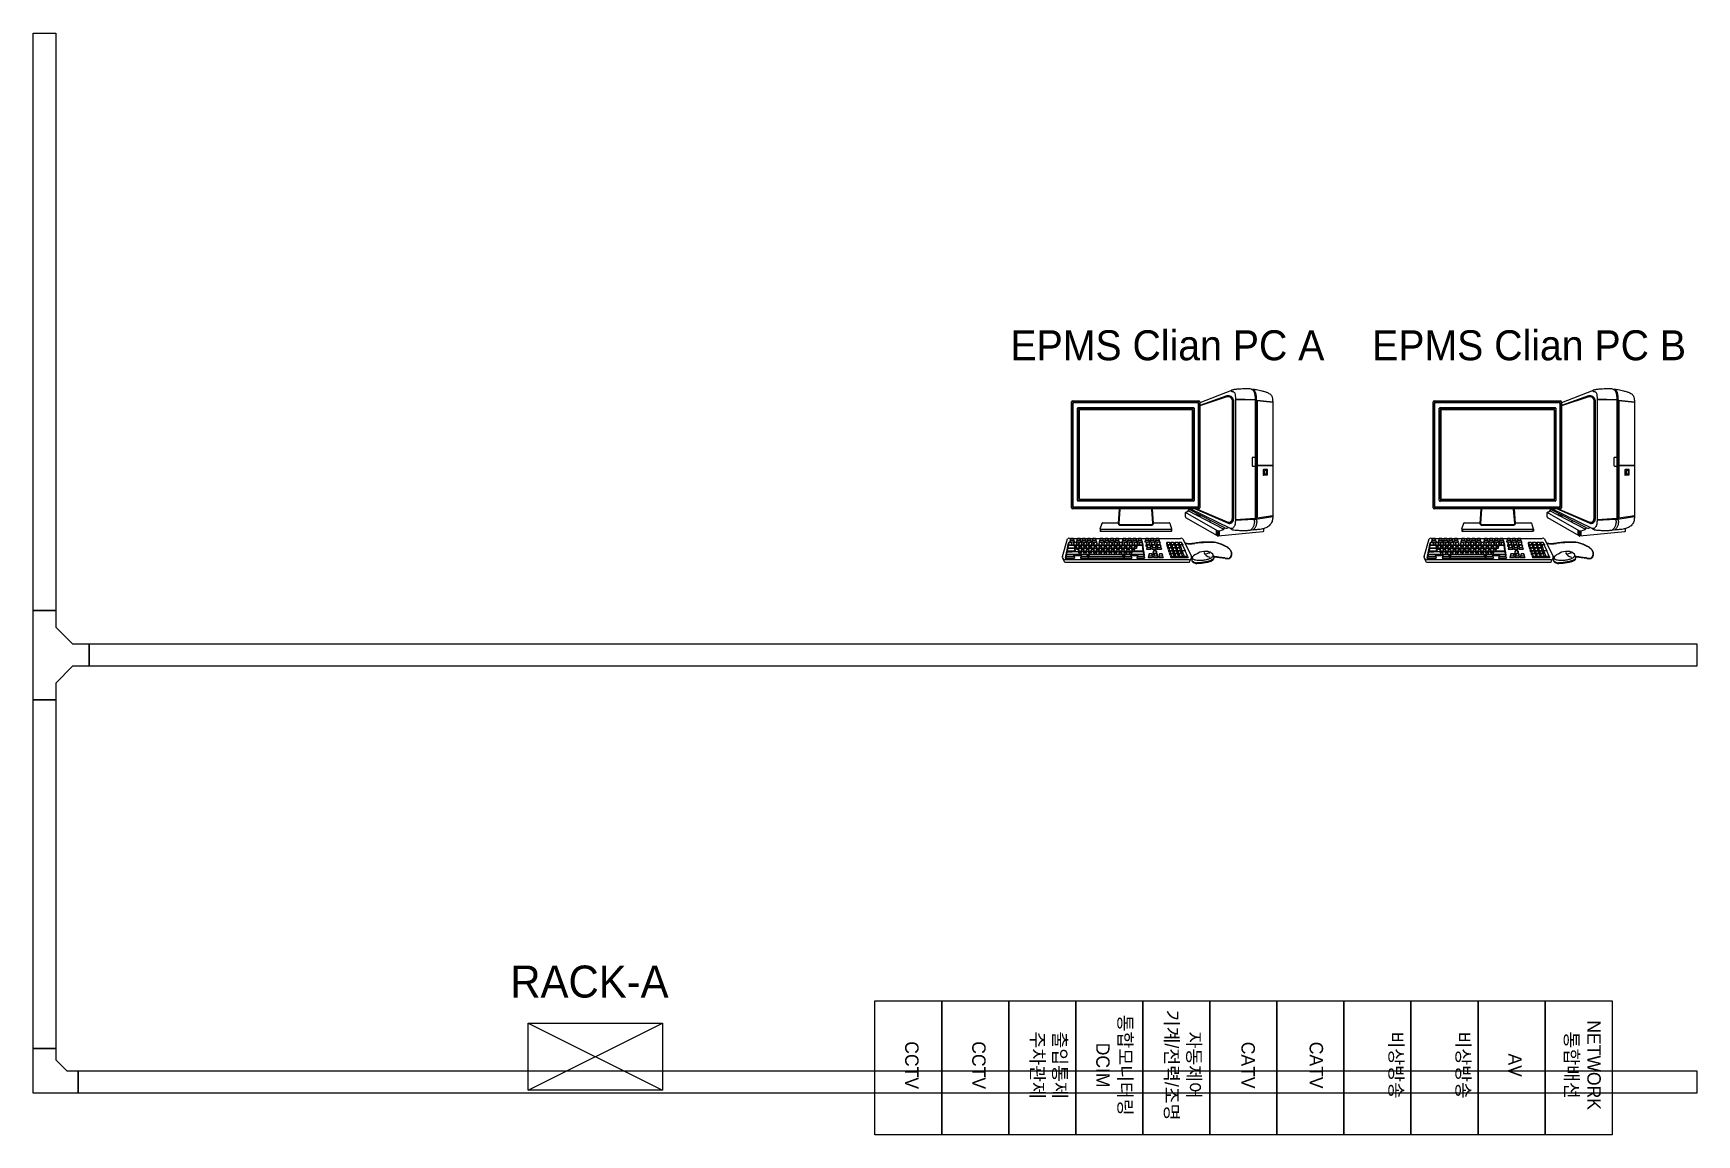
# Model space of a CAD drawing. Header units: millimetres. Extents: x 89450 to 753248, y -530175 to 1209785.
# Drawn here: x 432775 to 447662, y -108250 to -98389 of the extents above; entities that cross this region are included whole.
import ezdxf
from ezdxf.enums import TextEntityAlignment as Align

# ---------------------------------------------------------------- set-up
doc = ezdxf.new("R2010")
doc.units = ezdxf.units.MM
doc.header["$LTSCALE"] = 150
for name, color, linetype in [('------19 Communication Etc', 3, 'Continuous'), ('-----99 EPMS CABLE DUCT', 4, 'Continuous'), ('-----99 EPMS SERVER', 3, 'Continuous')]:
    doc.layers.add(name, color=color, linetype=linetype)
doc.styles.add('ELEC', font='')
doc.styles.get('ELEC').set_extended_font_data('Dotum')

msp = doc.modelspace()

# ---------------------------------------------------------------- texts
at = {"layer": '------19 Communication Etc', "char_height": 120, "attachment_point": 5, "rotation": 270, "style": 'ELEC'}
for s, insert in [('{\\fGulim|b0|i0|c129|p50;통합모니터링\\PDCIM}', (442447, -107627)), ('{\\fGulim|b0|i0|c129|p50;자동제어\\P기계/전력/조명}', (443057, -107627)), ('{\\fGulim|b0|i0|c129|p50;출입통제\\P주차관제}', (441857, -107627)), ('{\\fGulim|b0|i0|c129|p50;NETWORK\\P통합배선}', (446637, -107627)), ('{\\fGulim|b0|i0|c129|p50;CCTV }', (440637, -107627)), ('{\\fGulim|b0|i0|c129|p50;CCTV }', (441237, -107627)), ('{\\fGulim|b0|i0|c129|p50;CATV}', (443647, -107627)), ('{\\fGulim|b0|i0|c129|p50;CATV}', (444257, -107627)), ('{\\fGulim|b0|i0|c129|p50;비상방송}', (444967, -107627)), ('{\\fGulim|b0|i0|c129|p50;비상방송}', (445567, -107627)), ('{\\fGulim|b0|i0|c129|p50;AV}', (446037, -107627))]:
    msp.add_mtext_dynamic_manual_height_columns(s, width=1696.43, gutter_width=12.5, heights=[0], dxfattribs=dict(at, insert=insert))
at = {"layer": '-----99 EPMS SERVER', "linetype": 'Continuous', "style": 'ELEC'}
msp.add_text('RACK-A', height=286.6, dxfattribs=at).set_placement((437044, -107022))
at = {"color": 0, "style": 'ELEC'}
for s, p in [('EPMS Clian PC A', (442925, -101182)), ('EPMS Clian PC B', (446162, -101182))]:
    msp.add_text(s, height=268.38, dxfattribs=at).set_placement(p, align=Align.MIDDLE_CENTER)

# ---------------------------------------------------------------- blocks, each defined once
blk = doc.blocks.new('zw$32E')
for p, q in [((100, 0), (0, 0)), ((0, 0), (0, -400)), ((100, -75), (100, 0)), ((175, -150), (100, -75)), ((250, -150), (175, -150)), ((250, -250), (250, -150)), ((100, -325), (175, -250)), ((175, -250), (250, -250)), ((100, -400), (100, -325)), ((0, -400), (100, -400))]:
    blk.add_line(p, q)

# ---------------------------------------------------------------- linework, layer by layer
at = {"layer": '------19 Communication Etc'}
msp.add_line((440905, -108250), (440905, -107250), dxfattribs=at)
at = {"layer": '------19 Communication Etc', "elevation": 0}
for points in [[(440905, -107050), (440905, -108250), (440305, -108250), (440305, -107050)], [(441505, -107050), (441505, -108250), (440905, -108250), (440905, -107050)], [(442105, -107050), (442105, -108250), (441505, -108250), (441505, -107050)], [(442705, -107050), (442705, -108250), (442105, -108250), (442105, -107050)], [(443305, -107050), (443305, -108250), (442705, -108250), (442705, -107050)], [(443905, -107050), (443905, -108250), (443305, -108250), (443305, -107050)], [(444505, -107050), (444505, -108250), (443905, -108250), (443905, -107050)], [(445105, -107050), (445105, -108250), (444505, -108250), (444505, -107050)], [(445705, -107050), (445705, -108250), (445105, -108250), (445105, -107050)], [(446305, -107050), (446305, -108250), (445705, -108250), (445705, -107050)], [(446905, -107050), (446905, -108250), (446305, -108250), (446305, -107050)]]:
    msp.add_lwpolyline(points, close=True, dxfattribs=at)
at = {"layer": '-----99 EPMS CABLE DUCT'}
for points in [[(432775, -98389), (432975, -98389), (432975, -103556), (432775, -103556)], [(433275, -104056), (433275, -103856), (447662, -103856), (447662, -104056)], [(432775, -104356), (432975, -104356), (432975, -107479), (432775, -107479)], [(433175, -107879), (433175, -107679), (447662, -107679), (447662, -107879)]]:
    msp.add_lwpolyline(points, close=True, dxfattribs=at)
msp.add_lwpolyline([(433175, -107679), (433175, -107879), (432775, -107879), (432775, -107479), (432975, -107479), (432975, -107579), (433075, -107679), (433175, -107679)], dxfattribs=at)
at = {"layer": '-----99 EPMS SERVER'}
for p, q in [((437205, -107250), (438405, -107850)), ((437205, -107850), (438405, -107250))]:
    msp.add_line(p, q, dxfattribs=at)
at = {"layer": '-----99 EPMS SERVER', "elevation": 0}
msp.add_lwpolyline([(438405, -107250), (438405, -107850), (437205, -107850), (437205, -107250)], close=True, dxfattribs=at)
at = {"color": 0}
for p, q in [((442070, -101681), (442085, -101697)), ((442077, -101678), (443204, -101678)), ((443212, -101681), (443196, -101697)), ((443498, -101586), (443215, -101697)), ((443458, -101635), (443215, -101721)), ((443458, -101644), (443215, -101725)), ((443458, -101644), (443458, -101635)), ((443471, -101642), (443472, -101633)), ((443479, -101643), (443481, -101634)), ((443483, -101645), (443486, -101636)), ((443486, -101646), (443490, -101638)), ((443487, -101647), (443492, -101639)), ((443489, -101647), (443493, -101639)), ((443489, -101648), (443494, -101640)), ((443489, -101648), (443494, -101640)), ((443490, -101648), (443494, -101640)), ((443491, -101649), (443496, -101641)), ((443492, -101650), (443498, -101642)), ((443495, -101652), (443501, -101645)), ((443498, -101655), (443505, -101649)), ((443501, -101660), (443510, -101656)), ((443505, -101670), (443505, -102736)), ((443505, -101670), (443516, -101670)), ((443516, -101669), (443516, -102738)), ((443710, -101670), (443533, -101665)), ((443711, -101673), (443533, -101669)), ((443533, -101669), (443533, -102752)), ((443692, -101575), (443692, -101578)), ((443711, -101673), (443711, -102744)), ((443729, -101675), (443715, -101674)), ((443715, -101674), (443715, -102743)), ((443729, -101679), (443715, -101677)), ((443868, -101692), (443727, -101675)), ((443868, -101695), (443727, -101679)), ((443727, -101679), (443727, -102259)), ((443729, -101675), (443729, -101679)), ((445307, -101681), (445322, -101697)), ((445314, -101678), (446441, -101678)), ((446449, -101681), (446433, -101697)), ((446735, -101586), (446452, -101697)), ((446695, -101635), (446452, -101721)), ((446696, -101644), (446452, -101725)), ((446696, -101644), (446695, -101635)), ((446709, -101642), (446709, -101633)), ((446716, -101643), (446718, -101634)), ((446720, -101645), (446723, -101636)), ((446723, -101646), (446727, -101638)), ((446725, -101647), (446729, -101639)), ((446726, -101647), (446730, -101639)), ((446726, -101648), (446731, -101640)), ((446726, -101648), (446731, -101640)), ((446727, -101648), (446732, -101640)), ((446728, -101649), (446733, -101641)), ((446729, -101650), (446735, -101642)), ((446732, -101652), (446738, -101645)), ((446735, -101655), (446742, -101649)), ((446738, -101660), (446747, -101656)), ((446742, -101670), (446742, -102736)), ((446742, -101670), (446753, -101670)), ((446753, -101669), (446753, -102738)), ((446948, -101670), (446770, -101665)), ((446948, -101673), (446770, -101669)), ((446770, -101669), (446770, -102752)), ((446929, -101575), (446929, -101578)), ((446948, -101673), (446948, -102744)), ((446966, -101675), (446952, -101674)), ((446952, -101674), (446952, -102743)), ((446966, -101679), (446952, -101677)), ((447105, -101695), (446964, -101679)), ((446964, -101679), (446964, -102259)), ((447105, -101692), (446965, -101675)), ((446966, -101675), (446966, -101679)), ((442067, -102637), (442067, -101689)), ((442076, -102622), (442076, -101704)), ((442080, -102622), (442080, -101704)), ((442082, -102622), (442082, -101704)), ((442093, -101688), (443189, -101688)), ((442093, -101691), (443189, -101691)), ((442093, -101694), (443189, -101694)), ((442121, -102573), (442121, -101745)), ((442123, -101741), (442140, -101758)), ((442123, -101741), (442140, -101758)), ((442127, -101739), (443158, -101739)), ((442131, -102556), (442131, -101762)), ((442136, -102556), (442136, -101762)), ((442138, -102556), (442138, -101762)), ((442144, -101749), (443141, -101749)), ((442144, -101754), (443141, -101754)), ((442144, -101756), (443141, -101756)), ((443163, -101741), (443146, -101758)), ((443163, -101741), (443146, -101758)), ((443147, -101762), (443147, -102556)), ((443150, -101762), (443150, -102556)), ((443154, -101762), (443154, -102556)), ((443164, -101745), (443164, -102573)), ((443199, -101704), (443199, -102622)), ((443202, -101704), (443202, -102622)), ((443205, -101704), (443205, -102622)), ((443215, -101689), (443215, -102637)), ((443719, -101706), (443719, -101775)), ((443727, -101702), (443723, -101702)), ((443723, -101779), (443727, -101779)), ((443868, -101692), (443868, -102257)), ((445304, -102637), (445304, -101689)), ((445313, -102622), (445313, -101704)), ((445317, -102622), (445317, -101704)), ((445319, -102622), (445319, -101704)), ((445330, -101688), (446426, -101688)), ((445330, -101691), (446426, -101691)), ((445330, -101694), (446426, -101694)), ((445358, -102573), (445358, -101745)), ((445360, -101741), (445377, -101758)), ((445360, -101741), (445377, -101758)), ((445365, -101739), (446395, -101739)), ((445369, -102556), (445369, -101762)), ((445373, -102556), (445373, -101762)), ((445375, -102556), (445375, -101762)), ((445382, -101749), (446378, -101749)), ((445382, -101754), (446378, -101754)), ((445382, -101756), (446378, -101756)), ((446400, -101741), (446383, -101758)), ((446400, -101741), (446383, -101758)), ((446385, -101762), (446385, -102556)), ((446387, -101762), (446387, -102556)), ((446391, -101762), (446391, -102556)), ((446402, -101745), (446402, -102573)), ((446436, -101704), (446436, -102622)), ((446439, -101704), (446439, -102622)), ((446442, -101704), (446442, -102622)), ((446452, -101689), (446452, -102637)), ((446956, -101706), (446956, -101775)), ((446964, -101702), (446960, -101702)), ((446960, -101779), (446964, -101779)), ((447105, -101692), (447105, -102257)), ((443683, -102190), (443683, -102259)), ((443711, -102186), (443687, -102186)), ((443687, -102263), (443711, -102263)), ((443729, -102259), (443715, -102257)), ((443729, -102264), (443715, -102262)), ((443727, -102264), (443727, -102730)), ((443868, -102257), (443729, -102259)), ((443729, -102259), (443729, -102264)), ((443868, -102262), (443729, -102264)), ((443866, -102262), (443866, -102257)), ((443868, -102262), (443868, -102719)), ((446920, -102190), (446920, -102259)), ((446948, -102186), (446925, -102186)), ((446925, -102263), (446948, -102263)), ((446966, -102259), (446952, -102257)), ((446966, -102264), (446952, -102262)), ((446964, -102264), (446964, -102730)), ((447105, -102257), (446966, -102259)), ((446966, -102259), (446966, -102264)), ((447105, -102262), (446966, -102264)), ((447104, -102262), (447104, -102257)), ((447105, -102262), (447105, -102719)), ((443783, -102297), (443783, -102343)), ((443820, -102294), (443785, -102295)), ((443785, -102345), (443820, -102342)), ((443793, -102317), (443786, -102317)), ((443786, -102317), (443786, -102339)), ((443786, -102339), (443797, -102339)), ((443793, -102318), (443787, -102318)), ((443787, -102318), (443787, -102338)), ((443787, -102338), (443797, -102338)), ((443814, -102303), (443793, -102303)), ((443793, -102303), (443793, -102334)), ((443794, -102304), (443793, -102303)), ((443794, -102333), (443793, -102334)), ((443793, -102334), (443814, -102334)), ((443814, -102304), (443794, -102304)), ((443794, -102304), (443794, -102333)), ((443794, -102333), (443814, -102333)), ((443797, -102339), (443797, -102334)), ((443797, -102338), (443797, -102334)), ((443814, -102334), (443814, -102303)), ((443814, -102304), (443814, -102303)), ((443814, -102333), (443814, -102304)), ((443814, -102333), (443814, -102334)), ((443822, -102340), (443822, -102296)), ((447020, -102297), (447020, -102343)), ((447057, -102294), (447022, -102295)), ((447022, -102345), (447057, -102342)), ((447030, -102317), (447023, -102317)), ((447023, -102317), (447023, -102339)), ((447023, -102339), (447035, -102339)), ((447030, -102318), (447024, -102318)), ((447024, -102318), (447024, -102338)), ((447024, -102338), (447034, -102338)), ((447051, -102303), (447030, -102303)), ((447030, -102303), (447030, -102334)), ((447031, -102304), (447030, -102303)), ((447031, -102333), (447030, -102334)), ((447030, -102334), (447051, -102334)), ((447051, -102304), (447031, -102304)), ((447031, -102304), (447031, -102333)), ((447031, -102333), (447051, -102333)), ((447034, -102338), (447034, -102334)), ((447035, -102339), (447035, -102334)), ((447051, -102334), (447051, -102303)), ((447051, -102304), (447051, -102303)), ((447051, -102333), (447051, -102304)), ((447051, -102333), (447051, -102334)), ((447059, -102340), (447059, -102296)), ((442123, -102578), (442140, -102561)), ((442123, -102578), (442140, -102561)), ((443141, -102562), (442144, -102562)), ((443141, -102565), (442144, -102565)), ((443141, -102569), (442144, -102569)), ((443163, -102578), (443146, -102561)), ((443163, -102578), (443146, -102561)), ((445360, -102578), (445377, -102561)), ((445360, -102578), (445377, -102561)), ((446378, -102562), (445382, -102562)), ((446378, -102565), (445382, -102565)), ((446378, -102569), (445382, -102569)), ((446400, -102578), (446383, -102561)), ((446400, -102578), (446383, -102561)), ((442070, -102644), (442085, -102629)), ((443204, -102647), (442077, -102647)), ((443189, -102632), (442093, -102632)), ((443189, -102635), (442093, -102635)), ((443189, -102638), (442093, -102638)), ((443158, -102579), (442127, -102579)), ((442486, -102779), (442496, -102647)), ((442488, -102779), (442497, -102648)), ((442492, -102778), (442502, -102648)), ((442784, -102648), (442793, -102778)), ((442788, -102648), (442798, -102779)), ((442790, -102647), (442799, -102779)), ((443086, -102719), (443086, -102678)), ((443373, -102843), (443086, -102678)), ((443426, -102829), (443111, -102665)), ((443439, -102817), (443121, -102651)), ((443491, -102822), (443129, -102647)), ((443467, -102775), (443171, -102647)), ((443462, -102765), (443182, -102647)), ((443191, -102707), (443191, -102688)), ((443191, -102707), (443227, -102707)), ((443212, -102644), (443196, -102629)), ((443868, -102719), (443718, -102742)), ((443868, -102710), (443727, -102730)), ((445307, -102644), (445322, -102629)), ((446441, -102647), (445314, -102647)), ((446426, -102632), (445330, -102632)), ((446426, -102635), (445330, -102635)), ((446426, -102638), (445330, -102638)), ((446395, -102579), (445365, -102579)), ((445724, -102779), (445733, -102647)), ((445725, -102779), (445735, -102648)), ((445729, -102778), (445739, -102648)), ((446021, -102648), (446031, -102778)), ((446025, -102648), (446035, -102779)), ((446027, -102647), (446036, -102779)), ((446323, -102719), (446323, -102678)), ((446610, -102843), (446323, -102678)), ((446663, -102829), (446348, -102665)), ((446676, -102817), (446358, -102651)), ((446728, -102822), (446366, -102647)), ((446704, -102775), (446409, -102647)), ((446700, -102765), (446419, -102647)), ((446428, -102707), (446428, -102688)), ((446428, -102707), (446465, -102707)), ((446449, -102644), (446433, -102629)), ((447105, -102719), (446956, -102742)), ((447105, -102710), (446964, -102730)), ((442322, -102825), (442340, -102775)), ((442322, -102827), (442322, -102845)), ((442323, -102829), (442323, -102846)), ((442324, -102830), (442324, -102847)), ((442326, -102831), (442326, -102849)), ((442327, -102832), (442327, -102849)), ((442327, -102832), (442327, -102849)), ((442651, -102832), (442327, -102832)), ((442958, -102849), (442327, -102849)), ((442345, -102771), (442487, -102771)), ((442490, -102789), (442486, -102779)), ((442491, -102788), (442488, -102779)), ((442500, -102795), (442490, -102789)), ((442500, -102793), (442491, -102788)), ((442495, -102785), (442492, -102778)), ((442501, -102789), (442495, -102785)), ((442786, -102793), (442500, -102793)), ((442786, -102795), (442500, -102795)), ((442784, -102789), (442501, -102789)), ((442958, -102832), (442651, -102832)), ((442791, -102785), (442784, -102789)), ((442794, -102788), (442786, -102793)), ((442796, -102789), (442786, -102795)), ((442793, -102778), (442791, -102785)), ((442798, -102779), (442794, -102788)), ((442799, -102779), (442796, -102789)), ((442799, -102771), (442941, -102771)), ((442946, -102775), (442963, -102825)), ((442958, -102832), (442958, -102849)), ((442959, -102832), (442959, -102849)), ((442960, -102831), (442960, -102849)), ((442962, -102830), (442962, -102847)), ((442963, -102827), (442963, -102845)), ((442963, -102829), (442963, -102846)), ((443373, -102889), (443091, -102728)), ((443309, -102769), (443309, -102750)), ((443362, -102836), (443362, -102883)), ((443364, -102838), (443364, -102884)), ((443368, -102840), (443368, -102887)), ((443376, -102843), (443376, -102890)), ((443780, -102852), (443379, -102891)), ((443382, -102844), (443382, -102890)), ((443386, -102843), (443386, -102890)), ((443388, -102843), (443388, -102890)), ((443474, -102767), (443474, -102777)), ((443481, -102767), (443483, -102777)), ((443485, -102765), (443489, -102776)), ((443488, -102764), (443493, -102774)), ((443490, -102763), (443495, -102773)), ((443491, -102762), (443497, -102772)), ((443491, -102762), (443497, -102773)), ((443491, -102762), (443497, -102772)), ((443492, -102762), (443498, -102772)), ((443493, -102761), (443499, -102771)), ((443494, -102760), (443501, -102770)), ((443497, -102757), (443506, -102765)), ((443501, -102751), (443512, -102757)), ((443505, -102736), (443516, -102736)), ((443711, -102732), (443533, -102744)), ((443698, -102743), (443533, -102752)), ((443677, -102837), (443665, -102839)), ((443692, -102835), (443677, -102837)), ((443719, -102743), (443699, -102745)), ((443727, -102730), (443715, -102731)), ((443786, -102824), (443786, -102846)), ((445559, -102827), (445559, -102845)), ((445560, -102825), (445577, -102775)), ((445560, -102829), (445560, -102846)), ((445561, -102830), (445561, -102847)), ((445563, -102831), (445563, -102849)), ((445564, -102832), (445564, -102849)), ((445565, -102832), (445565, -102849)), ((445888, -102832), (445565, -102832)), ((446195, -102849), (445565, -102849)), ((445582, -102771), (445724, -102771)), ((445727, -102789), (445724, -102779)), ((445728, -102788), (445725, -102779)), ((445737, -102795), (445727, -102789)), ((445737, -102793), (445728, -102788)), ((445732, -102785), (445729, -102778)), ((445738, -102789), (445732, -102785)), ((446023, -102793), (445737, -102793)), ((446023, -102795), (445737, -102795)), ((446022, -102789), (445738, -102789)), ((446195, -102832), (445888, -102832)), ((446028, -102785), (446022, -102789)), ((446032, -102788), (446023, -102793)), ((446033, -102789), (446023, -102795)), ((446031, -102778), (446028, -102785)), ((446035, -102779), (446032, -102788)), ((446036, -102779), (446033, -102789)), ((446036, -102771), (446178, -102771)), ((446183, -102775), (446200, -102825)), ((446195, -102832), (446195, -102849)), ((446196, -102832), (446196, -102849)), ((446197, -102831), (446197, -102849)), ((446199, -102830), (446199, -102847)), ((446200, -102829), (446200, -102846)), ((446201, -102827), (446201, -102845)), ((446610, -102889), (446329, -102728)), ((446547, -102769), (446547, -102750)), ((446599, -102836), (446599, -102883)), ((446602, -102838), (446602, -102884)), ((446606, -102840), (446606, -102887)), ((446613, -102843), (446613, -102890)), ((447018, -102852), (446616, -102891)), ((446619, -102844), (446619, -102890)), ((446623, -102843), (446623, -102890)), ((446625, -102843), (446625, -102890)), ((446711, -102767), (446711, -102777)), ((446718, -102767), (446720, -102777)), ((446722, -102765), (446726, -102776)), ((446725, -102764), (446730, -102774)), ((446727, -102763), (446732, -102773)), ((446728, -102762), (446734, -102773)), ((446729, -102762), (446735, -102772)), ((446729, -102762), (446734, -102772)), ((446729, -102762), (446734, -102772)), ((446730, -102761), (446737, -102771)), ((446732, -102760), (446739, -102770)), ((446735, -102757), (446744, -102765)), ((446739, -102751), (446749, -102757)), ((446742, -102736), (446753, -102736)), ((446948, -102732), (446770, -102744)), ((446935, -102743), (446770, -102752)), ((446915, -102837), (446902, -102839)), ((446930, -102835), (446915, -102837)), ((446956, -102743), (446936, -102745)), ((446964, -102730), (446952, -102731)), ((447023, -102824), (447023, -102846)), ((441986, -103072), (442031, -102914)), ((442037, -102955), (442010, -103087)), ((442029, -103021), (442024, -103030)), ((442033, -103001), (442027, -103008)), ((442033, -102996), (442028, -103007)), ((442033, -103001), (442029, -103021)), ((442029, -103021), (442097, -103021)), ((442031, -102981), (442032, -102981)), ((442039, -102968), (442032, -102977)), ((442036, -102976), (442032, -102982)), ((442036, -102976), (442033, -102996)), ((442033, -102996), (442096, -102996)), ((442095, -103001), (442033, -103001)), ((442093, -102976), (442036, -102976)), ((442042, -102948), (442037, -102955)), ((442042, -102948), (442039, -102968)), ((442039, -102968), (442070, -102968)), ((442067, -102948), (442042, -102948)), ((442052, -102912), (443041, -102912)), ((442056, -102918), (442052, -102941)), ((442057, -102928), (442052, -102941)), ((442052, -102941), (442092, -102941)), ((442060, -102913), (442056, -102918)), ((442060, -102913), (442057, -102928)), ((442057, -102928), (442086, -102928)), ((442084, -102913), (442060, -102913)), ((442067, -102948), (442071, -102953)), ((442070, -102968), (442067, -102948)), ((442070, -102968), (442073, -102976)), ((442074, -102976), (442071, -102953)), ((442085, -102953), (442081, -102976)), ((442086, -102968), (442083, -102976)), ((442084, -102913), (442088, -102918)), ((442086, -102928), (442084, -102913)), ((442089, -102948), (442085, -102953)), ((442086, -102928), (442092, -102941)), ((442089, -102948), (442086, -102968)), ((442086, -102968), (442115, -102968)), ((442092, -102941), (442088, -102918)), ((442112, -102948), (442089, -102948)), ((442093, -102976), (442099, -102982)), ((442096, -102996), (442093, -102976)), ((442095, -103001), (442100, -103006)), ((442097, -103021), (442095, -103001)), ((442096, -102996), (442101, -103005)), ((442097, -103021), (442102, -103030)), ((442099, -102981), (442105, -102981)), ((442102, -103005), (442099, -102982)), ((442104, -103030), (442100, -103006)), ((442106, -102980), (442101, -103008)), ((442107, -102995), (442101, -103008)), ((442115, -103008), (442101, -103008)), ((442110, -102975), (442106, -102980)), ((442110, -102975), (442107, -102995)), ((442107, -102995), (442136, -102995)), ((442133, -102975), (442110, -102975)), ((442115, -102918), (442111, -102941)), ((442116, -102928), (442111, -102941)), ((442111, -102941), (442151, -102941)), ((442112, -102948), (442116, -102953)), ((442115, -102968), (442112, -102948)), ((442120, -102913), (442115, -102918)), ((442115, -102968), (442117, -102975)), ((442115, -103008), (442127, -103008)), ((442120, -102913), (442116, -102928)), ((442116, -102928), (442145, -102928)), ((442119, -102975), (442116, -102953)), ((442143, -102913), (442120, -102913)), ((442128, -103006), (442124, -103030)), ((442129, -103021), (442125, -103030)), ((442130, -102953), (442127, -102975)), ((442131, -102968), (442128, -102975)), ((442132, -103001), (442128, -103006)), ((442132, -103001), (442129, -103021)), ((442129, -103021), (442158, -103021)), ((442134, -102948), (442130, -102953)), ((442134, -102948), (442131, -102968)), ((442131, -102968), (442160, -102968)), ((442155, -103001), (442132, -103001)), ((442133, -102975), (442137, -102980)), ((442136, -102995), (442133, -102975)), ((442157, -102948), (442134, -102948)), ((442136, -102995), (442138, -103001)), ((442140, -103001), (442137, -102980)), ((442137, -102981), (442151, -102981)), ((442143, -102913), (442147, -102918)), ((442145, -102928), (442143, -102913)), ((442145, -102928), (442151, -102941)), ((442151, -102941), (442147, -102918)), ((442151, -102980), (442148, -103001)), ((442152, -102995), (442150, -103001)), ((442155, -102975), (442151, -102980)), ((442155, -102975), (442152, -102995)), ((442152, -102995), (442181, -102995)), ((442178, -102975), (442155, -102975)), ((442155, -103001), (442159, -103006)), ((442158, -103021), (442155, -103001)), ((442162, -102918), (442157, -102941)), ((442163, -102928), (442157, -102941)), ((442157, -102941), (442197, -102941)), ((442157, -102948), (442161, -102953)), ((442160, -102968), (442157, -102948)), ((442158, -103021), (442161, -103030)), ((442162, -103030), (442159, -103006)), ((442160, -102968), (442162, -102975)), ((442160, -103008), (442173, -103008)), ((442164, -102975), (442161, -102953)), ((442166, -102913), (442162, -102918)), ((442166, -102913), (442163, -102928)), ((442163, -102928), (442192, -102928)), ((442189, -102913), (442166, -102913)), ((442173, -103006), (442169, -103030)), ((442174, -103021), (442170, -103030)), ((442175, -102953), (442172, -102975)), ((442177, -103001), (442173, -103006)), ((442176, -102968), (442174, -102975)), ((442177, -103001), (442174, -103021)), ((442174, -103021), (442203, -103021)), ((442179, -102948), (442175, -102953)), ((442179, -102948), (442176, -102968)), ((442176, -102968), (442205, -102968)), ((442200, -103001), (442177, -103001)), ((442178, -102975), (442182, -102980)), ((442178, -102975), (442182, -102980)), ((442181, -102995), (442178, -102975)), ((442202, -102948), (442179, -102948)), ((442181, -102995), (442183, -103001)), ((442181, -102995), (442183, -103001)), ((442185, -103001), (442182, -102980)), ((442185, -103001), (442182, -102980)), ((442183, -102981), (442196, -102981)), ((442189, -102913), (442193, -102918)), ((442192, -102928), (442189, -102913)), ((442192, -102928), (442197, -102941)), ((442197, -102941), (442193, -102918)), ((442196, -102980), (442193, -103001)), ((442197, -102995), (442195, -103001)), ((442200, -102975), (442196, -102980)), ((442200, -102975), (442197, -102995)), ((442197, -102995), (442226, -102995)), ((442223, -102975), (442200, -102975)), ((442200, -103001), (442205, -103006)), ((442203, -103021), (442200, -103001)), ((442202, -102948), (442207, -102953)), ((442205, -102968), (442202, -102948)), ((442203, -103021), (442207, -103030)), ((442208, -102918), (442204, -102941)), ((442209, -102928), (442204, -102941)), ((442204, -102941), (442243, -102941)), ((442205, -102968), (442208, -102975)), ((442208, -103030), (442205, -103006)), ((442205, -103008), (442218, -103008)), ((442209, -102975), (442207, -102953)), ((442212, -102913), (442208, -102918)), ((442212, -102913), (442209, -102928)), ((442209, -102928), (442238, -102928)), ((442235, -102913), (442212, -102913)), ((442218, -103006), (442215, -103030)), ((442219, -103021), (442216, -103030)), ((442220, -102953), (442217, -102975)), ((442222, -103001), (442218, -103006)), ((442221, -102968), (442219, -102975)), ((442222, -103001), (442219, -103021)), ((442219, -103021), (442248, -103021)), ((442225, -102948), (442220, -102953)), ((442225, -102948), (442221, -102968)), ((442221, -102968), (442250, -102968)), ((442246, -103001), (442222, -103001)), ((442223, -102975), (442228, -102980)), ((442223, -102975), (442228, -102980)), ((442226, -102995), (442223, -102975)), ((442248, -102948), (442225, -102948)), ((442226, -102995), (442228, -103001)), ((442226, -102995), (442228, -103001)), ((442230, -103001), (442228, -102980)), ((442230, -103001), (442228, -102980)), ((442228, -102981), (442241, -102981)), ((442235, -102913), (442239, -102918)), ((442238, -102928), (442235, -102913)), ((442238, -102928), (442243, -102941)), ((442241, -102980), (442238, -103001)), ((442243, -102941), (442239, -102918)), ((442242, -102995), (442240, -103001)), ((442245, -102975), (442241, -102980)), ((442245, -102975), (442242, -102995)), ((442242, -102995), (442271, -102995)), ((442269, -102975), (442245, -102975)), ((442246, -103001), (442250, -103006)), ((442248, -103021), (442246, -103001)), ((442248, -102948), (442252, -102953)), ((442250, -102968), (442248, -102948)), ((442248, -103021), (442252, -103030)), ((442254, -102918), (442250, -102941)), ((442255, -102928), (442250, -102941)), ((442250, -102941), (442289, -102941)), ((442250, -102968), (442253, -102975)), ((442253, -103030), (442250, -103006)), ((442250, -103008), (442263, -103008)), ((442255, -102975), (442252, -102953)), ((442258, -102913), (442254, -102918)), ((442258, -102913), (442255, -102928)), ((442255, -102928), (442284, -102928)), ((442281, -102913), (442258, -102913)), ((442263, -103006), (442260, -103030)), ((442264, -103021), (442261, -103030)), ((442265, -102953), (442262, -102975)), ((442268, -103001), (442263, -103006)), ((442267, -102968), (442264, -102975)), ((442268, -103001), (442264, -103021)), ((442264, -103021), (442293, -103021)), ((442270, -102948), (442265, -102953)), ((442270, -102948), (442267, -102968)), ((442267, -102968), (442296, -102968)), ((442291, -103001), (442268, -103001)), ((442269, -102975), (442273, -102980)), ((442269, -102975), (442273, -102980)), ((442271, -102995), (442269, -102975)), ((442293, -102948), (442270, -102948)), ((442271, -102995), (442273, -103001)), ((442271, -102995), (442273, -103001)), ((442275, -103001), (442273, -102980)), ((442275, -103001), (442273, -102980)), ((442273, -102981), (442286, -102981)), ((442281, -102913), (442286, -102918)), ((442284, -102928), (442281, -102913)), ((442286, -102980), (442283, -103001)), ((442284, -102928), (442289, -102941)), ((442287, -102995), (442285, -103001)), ((442289, -102941), (442286, -102918)), ((442291, -102975), (442286, -102980)), ((442291, -102975), (442287, -102995)), ((442287, -102995), (442316, -102995)), ((442314, -102975), (442291, -102975)), ((442291, -103001), (442295, -103006)), ((442293, -103021), (442291, -103001)), ((442293, -102948), (442297, -102953)), ((442296, -102968), (442293, -102948)), ((442293, -103021), (442297, -103030)), ((442298, -103030), (442295, -103006)), ((442295, -103008), (442308, -103008)), ((442296, -102968), (442298, -102975)), ((442300, -102975), (442297, -102953)), ((442309, -103006), (442305, -103030)), ((442310, -103021), (442306, -103030)), ((442311, -102953), (442307, -102975)), ((442312, -102968), (442309, -102975)), ((442313, -103001), (442309, -103006)), ((442313, -103001), (442310, -103021)), ((442310, -103021), (442339, -103021)), ((442315, -102948), (442311, -102953)), ((442315, -102948), (442312, -102968)), ((442312, -102968), (442341, -102968)), ((442336, -103001), (442313, -103001)), ((442314, -102975), (442318, -102980)), ((442314, -102975), (442318, -102980)), ((442316, -102995), (442314, -102975)), ((442319, -102918), (442315, -102941)), ((442320, -102928), (442315, -102941)), ((442315, -102941), (442355, -102941)), ((442338, -102948), (442315, -102948)), ((442316, -102995), (442319, -103001)), ((442316, -102995), (442319, -103001)), ((442321, -103001), (442318, -102980)), ((442321, -103001), (442318, -102980)), ((442318, -102981), (442331, -102981)), ((442324, -102913), (442319, -102918)), ((442324, -102913), (442320, -102928)), ((442320, -102928), (442350, -102928)), ((442347, -102913), (442324, -102913)), ((442332, -102980), (442328, -103001)), ((442333, -102995), (442330, -103001)), ((442336, -102975), (442332, -102980)), ((442336, -102975), (442333, -102995)), ((442333, -102995), (442362, -102995)), ((442359, -102975), (442336, -102975)), ((442336, -103001), (442340, -103006)), ((442339, -103021), (442336, -103001)), ((442338, -102948), (442342, -102953)), ((442341, -102968), (442338, -102948)), ((442339, -103021), (442342, -103030)), ((442343, -103030), (442340, -103006)), ((442340, -103008), (442353, -103008)), ((442341, -102968), (442343, -102975)), ((442345, -102975), (442342, -102953)), ((442347, -102913), (442351, -102918)), ((442350, -102928), (442347, -102913)), ((442350, -102928), (442355, -102941)), ((442354, -103006), (442350, -103030)), ((442355, -102941), (442351, -102918)), ((442355, -103021), (442351, -103030)), ((442356, -102953), (442353, -102975)), ((442357, -102968), (442354, -102975)), ((442358, -103001), (442354, -103006)), ((442358, -103001), (442355, -103021)), ((442355, -103021), (442384, -103021)), ((442360, -102948), (442356, -102953)), ((442360, -102948), (442357, -102968)), ((442357, -102968), (442386, -102968)), ((442381, -103001), (442358, -103001)), ((442359, -102975), (442363, -102980)), ((442359, -102975), (442363, -102980)), ((442362, -102995), (442359, -102975)), ((442383, -102948), (442360, -102948)), ((442366, -102918), (442361, -102941)), ((442367, -102928), (442361, -102941)), ((442361, -102941), (442401, -102941)), ((442362, -102995), (442364, -103001)), ((442362, -102995), (442364, -103001)), ((442366, -103001), (442363, -102980)), ((442366, -103001), (442363, -102980)), ((442363, -102981), (442377, -102981)), ((442370, -102913), (442366, -102918)), ((442370, -102913), (442367, -102928)), ((442367, -102928), (442396, -102928)), ((442393, -102913), (442370, -102913)), ((442377, -102980), (442374, -103001)), ((442378, -102995), (442376, -103001)), ((442381, -102975), (442377, -102980)), ((442381, -102975), (442378, -102995)), ((442378, -102995), (442407, -102995)), ((442404, -102975), (442381, -102975)), ((442381, -103001), (442385, -103006)), ((442384, -103021), (442381, -103001)), ((442383, -102948), (442387, -102953)), ((442386, -102968), (442383, -102948)), ((442384, -103021), (442387, -103030)), ((442389, -103030), (442385, -103006)), ((442386, -102968), (442388, -102975)), ((442386, -103008), (442399, -103008)), ((442390, -102975), (442387, -102953)), ((442393, -102913), (442397, -102918)), ((442396, -102928), (442393, -102913)), ((442399, -103006), (442395, -103030)), ((442396, -102928), (442401, -102941)), ((442400, -103021), (442396, -103030)), ((442401, -102941), (442397, -102918)), ((442401, -102953), (442398, -102975)), ((442403, -103001), (442399, -103006)), ((442402, -102968), (442400, -102975)), ((442403, -103001), (442400, -103021)), ((442400, -103021), (442429, -103021)), ((442405, -102948), (442401, -102953)), ((442405, -102948), (442402, -102968)), ((442402, -102968), (442431, -102968)), ((442426, -103001), (442403, -103001)), ((442404, -102975), (442408, -102980)), ((442404, -102975), (442408, -102980)), ((442407, -102995), (442404, -102975)), ((442428, -102948), (442405, -102948)), ((442407, -102995), (442409, -103001)), ((442407, -102995), (442409, -103001)), ((442412, -102918), (442408, -102941)), ((442413, -102928), (442408, -102941)), ((442408, -102941), (442447, -102941)), ((442411, -103001), (442408, -102980)), ((442411, -103001), (442408, -102980)), ((442409, -102981), (442422, -102981)), ((442416, -102913), (442412, -102918)), ((442416, -102913), (442413, -102928)), ((442413, -102928), (442442, -102928)), ((442439, -102913), (442416, -102913)), ((442422, -102980), (442419, -103001)), ((442423, -102995), (442421, -103001)), ((442426, -102975), (442422, -102980)), ((442426, -102975), (442423, -102995)), ((442423, -102995), (442452, -102995)), ((442449, -102975), (442426, -102975)), ((442426, -103001), (442431, -103006)), ((442429, -103021), (442426, -103001)), ((442428, -102948), (442433, -102953)), ((442431, -102968), (442428, -102948)), ((442429, -103021), (442433, -103030)), ((442431, -102968), (442434, -102975)), ((442434, -103030), (442431, -103006)), ((442431, -103008), (442444, -103008)), ((442435, -102975), (442433, -102953)), ((442439, -102913), (442444, -102918)), ((442442, -102928), (442439, -102913)), ((442444, -103006), (442441, -103030)), ((442442, -102928), (442447, -102941)), ((442445, -103021), (442442, -103030)), ((442446, -102953), (442443, -102975)), ((442447, -102941), (442444, -102918)), ((442448, -103001), (442444, -103006)), ((442447, -102968), (442445, -102975)), ((442448, -103001), (442445, -103021)), ((442445, -103021), (442474, -103021)), ((442451, -102948), (442446, -102953)), ((442451, -102948), (442447, -102968)), ((442447, -102968), (442476, -102968)), ((442472, -103001), (442448, -103001)), ((442449, -102975), (442454, -102980)), ((442449, -102975), (442454, -102980)), ((442452, -102995), (442449, -102975)), ((442474, -102948), (442451, -102948)), ((442452, -102995), (442454, -103001)), ((442452, -102995), (442454, -103001)), ((442458, -102918), (442454, -102941)), ((442459, -102928), (442454, -102941)), ((442454, -102941), (442493, -102941)), ((442456, -103001), (442454, -102980)), ((442456, -103001), (442454, -102980)), ((442454, -102981), (442467, -102981)), ((442462, -102913), (442458, -102918)), ((442462, -102913), (442459, -102928)), ((442459, -102928), (442488, -102928)), ((442486, -102913), (442462, -102913)), ((442467, -102980), (442464, -103001)), ((442468, -102995), (442466, -103001)), ((442471, -102975), (442467, -102980)), ((442471, -102975), (442468, -102995)), ((442468, -102995), (442497, -102995)), ((442495, -102975), (442471, -102975)), ((442472, -103001), (442476, -103006)), ((442474, -103021), (442472, -103001)), ((442474, -102948), (442478, -102953)), ((442476, -102968), (442474, -102948)), ((442474, -103021), (442478, -103030)), ((442476, -102968), (442479, -102975)), ((442479, -103030), (442476, -103006)), ((442476, -103008), (442489, -103008)), ((442481, -102975), (442478, -102953)), ((442486, -102913), (442490, -102918)), ((442488, -102928), (442486, -102913)), ((442489, -103006), (442486, -103030)), ((442490, -103021), (442487, -103030)), ((442488, -102928), (442493, -102941)), ((442491, -102953), (442488, -102975)), ((442494, -103001), (442489, -103006)), ((442493, -102941), (442490, -102918)), ((442493, -102968), (442490, -102975)), ((442494, -103001), (442490, -103021)), ((442490, -103021), (442519, -103021)), ((442496, -102948), (442491, -102953)), ((442496, -102948), (442493, -102968)), ((442493, -102968), (442522, -102968)), ((442517, -103001), (442494, -103001)), ((442495, -102975), (442499, -102980)), ((442495, -102975), (442499, -102980)), ((442497, -102995), (442495, -102975)), ((442519, -102948), (442496, -102948)), ((442497, -102995), (442499, -103001)), ((442497, -102995), (442499, -103001)), ((442501, -103001), (442499, -102980)), ((442501, -103001), (442499, -102980)), ((442499, -102981), (442512, -102981)), ((442512, -102980), (442509, -103001)), ((442513, -102995), (442511, -103001)), ((442517, -102975), (442512, -102980)), ((442517, -102975), (442513, -102995)), ((442513, -102995), (442542, -102995)), ((442540, -102975), (442517, -102975)), ((442517, -103001), (442521, -103006)), ((442519, -103021), (442517, -103001)), ((442523, -102918), (442519, -102941)), ((442525, -102928), (442519, -102941)), ((442519, -102941), (442559, -102941)), ((442519, -102948), (442523, -102953)), ((442522, -102968), (442519, -102948)), ((442519, -103021), (442523, -103030)), ((442524, -103030), (442521, -103006)), ((442521, -103008), (442534, -103008)), ((442522, -102968), (442524, -102975)), ((442528, -102913), (442523, -102918)), ((442526, -102975), (442523, -102953)), ((442528, -102913), (442525, -102928)), ((442525, -102928), (442554, -102928)), ((442551, -102913), (442528, -102913)), ((442535, -103006), (442531, -103030)), ((442536, -103021), (442532, -103030)), ((442537, -102953), (442533, -102975)), ((442538, -102968), (442535, -102975)), ((442539, -103001), (442535, -103006)), ((442539, -103001), (442536, -103021)), ((442536, -103021), (442565, -103021)), ((442541, -102948), (442537, -102953)), ((442541, -102948), (442538, -102968)), ((442538, -102968), (442567, -102968)), ((442562, -103001), (442539, -103001)), ((442540, -102975), (442544, -102980)), ((442540, -102975), (442544, -102980)), ((442542, -102995), (442540, -102975)), ((442564, -102948), (442541, -102948)), ((442542, -102995), (442545, -103001)), ((442542, -102995), (442545, -103001)), ((442547, -103001), (442544, -102980)), ((442547, -103001), (442544, -102980)), ((442544, -102981), (442557, -102981)), ((442551, -102913), (442555, -102918)), ((442554, -102928), (442551, -102913)), ((442554, -102928), (442559, -102941)), ((442558, -102980), (442554, -103001)), ((442559, -102941), (442555, -102918)), ((442559, -102995), (442556, -103001)), ((442562, -102975), (442558, -102980)), ((442562, -102975), (442559, -102995)), ((442559, -102995), (442588, -102995)), ((442585, -102975), (442562, -102975)), ((442562, -103001), (442566, -103006)), ((442565, -103021), (442562, -103001)), ((442564, -102948), (442568, -102953)), ((442567, -102968), (442564, -102948)), ((442570, -102918), (442565, -102941)), ((442571, -102928), (442565, -102941)), ((442565, -102941), (442605, -102941)), ((442565, -103021), (442568, -103030)), ((442569, -103030), (442566, -103006)), ((442566, -103008), (442579, -103008)), ((442567, -102968), (442569, -102975)), ((442571, -102975), (442568, -102953)), ((442574, -102913), (442570, -102918)), ((442574, -102913), (442571, -102928)), ((442571, -102928), (442600, -102928)), ((442597, -102913), (442574, -102913)), ((442580, -103006), (442576, -103030)), ((442581, -103021), (442577, -103030)), ((442582, -102953), (442579, -102975)), ((442583, -102968), (442580, -102975)), ((442584, -103001), (442580, -103006)), ((442584, -103001), (442581, -103021)), ((442581, -103021), (442610, -103021)), ((442586, -102948), (442582, -102953)), ((442586, -102948), (442583, -102968)), ((442583, -102968), (442612, -102968)), ((442607, -103001), (442584, -103001)), ((442585, -102975), (442589, -102980)), ((442585, -102975), (442589, -102980)), ((442588, -102995), (442585, -102975)), ((442609, -102948), (442586, -102948)), ((442588, -102995), (442590, -103001)), ((442588, -102995), (442590, -103001)), ((442592, -103001), (442589, -102980)), ((442592, -103001), (442589, -102980)), ((442589, -102981), (442603, -102981)), ((442597, -102913), (442601, -102918)), ((442600, -102928), (442597, -102913)), ((442600, -102928), (442605, -102941)), ((442603, -102980), (442600, -103001)), ((442605, -102941), (442601, -102918)), ((442604, -102995), (442602, -103001)), ((442607, -102975), (442603, -102980)), ((442607, -102975), (442604, -102995)), ((442604, -102995), (442633, -102995)), ((442630, -102975), (442607, -102975)), ((442607, -103001), (442611, -103006)), ((442610, -103021), (442607, -103001)), ((442609, -102948), (442614, -102953)), ((442612, -102968), (442609, -102948)), ((442610, -103021), (442613, -103030)), ((442615, -103030), (442611, -103006)), ((442616, -102918), (442612, -102941)), ((442617, -102928), (442612, -102941)), ((442612, -102941), (442651, -102941)), ((442612, -102968), (442614, -102975)), ((442612, -103008), (442625, -103008)), ((442616, -102975), (442614, -102953)), ((442620, -102913), (442616, -102918)), ((442620, -102913), (442617, -102928)), ((442617, -102928), (442646, -102928)), ((442643, -102913), (442620, -102913)), ((442625, -103006), (442621, -103030)), ((442626, -103021), (442622, -103030)), ((442627, -102953), (442624, -102975)), ((442629, -103001), (442625, -103006)), ((442628, -102968), (442626, -102975)), ((442629, -103001), (442626, -103021)), ((442626, -103021), (442709, -103021)), ((442631, -102948), (442627, -102953)), ((442631, -102948), (442628, -102968)), ((442628, -102968), (442657, -102968)), ((442648, -103001), (442629, -103001)), ((442630, -102975), (442634, -102980)), ((442630, -102975), (442634, -102980)), ((442633, -102995), (442630, -102975)), ((442654, -102948), (442631, -102948)), ((442633, -102995), (442635, -103001)), ((442633, -102995), (442635, -103001)), ((442637, -103001), (442634, -102980)), ((442637, -103001), (442634, -102980)), ((442635, -102981), (442648, -102981)), ((442643, -102913), (442648, -102918)), ((442646, -102928), (442643, -102913)), ((442648, -102980), (442645, -103001)), ((442646, -102928), (442651, -102941)), ((442649, -102995), (442647, -103001)), ((442651, -102941), (442648, -102918)), ((442652, -102975), (442648, -102980)), ((442652, -102975), (442648, -103001)), ((442703, -102975), (442652, -102975)), ((442654, -102948), (442659, -102953)), ((442657, -102968), (442654, -102948)), ((442657, -102968), (442660, -102975)), ((442662, -102918), (442658, -102941)), ((442663, -102928), (442658, -102941)), ((442658, -102941), (442698, -102941)), ((442661, -102975), (442659, -102953)), ((442666, -102913), (442662, -102918)), ((442666, -102913), (442663, -102928)), ((442663, -102928), (442692, -102928)), ((442690, -102913), (442666, -102913)), ((442672, -102953), (442669, -102975)), ((442673, -102968), (442671, -102975)), ((442677, -102948), (442672, -102953)), ((442677, -102948), (442673, -102968)), ((442673, -102968), (442702, -102968)), ((442700, -102948), (442677, -102948)), ((442690, -102913), (442694, -102918)), ((442692, -102928), (442690, -102913)), ((442692, -102928), (442698, -102941)), ((442698, -102941), (442694, -102918)), ((442700, -102948), (442704, -102953)), ((442702, -102968), (442700, -102948)), ((442702, -102968), (442705, -102975)), ((442703, -102975), (442707, -102980)), ((442703, -102975), (442707, -102980)), ((442709, -103021), (442703, -102975)), ((442707, -102975), (442704, -102953)), ((442714, -103033), (442707, -102980)), ((442713, -103030), (442707, -102980)), ((442709, -103021), (442713, -103030)), ((442728, -102918), (442723, -102941)), ((442729, -102928), (442723, -102941)), ((442723, -102941), (442763, -102941)), ((442732, -102913), (442728, -102918)), ((442732, -102913), (442729, -102928)), ((442729, -102928), (442758, -102928)), ((442755, -102913), (442732, -102913)), ((442736, -102952), (442732, -102980)), ((442737, -102967), (442732, -102980)), ((442732, -102980), (442743, -102980)), ((442740, -102946), (442736, -102952)), ((442740, -102946), (442737, -102967)), ((442737, -102967), (442766, -102967)), ((442743, -102978), (442739, -103006)), ((442744, -102993), (442739, -103006)), ((442739, -103006), (442778, -103006)), ((442763, -102946), (442740, -102946)), ((442747, -102972), (442743, -102978)), ((442747, -102972), (442744, -102993)), ((442744, -102993), (442773, -102993)), ((442771, -102972), (442747, -102972)), ((442755, -102913), (442759, -102918)), ((442758, -102928), (442755, -102913)), ((442758, -102928), (442763, -102941)), ((442763, -102941), (442759, -102918)), ((442763, -102946), (442768, -102952)), ((442766, -102967), (442763, -102946)), ((442766, -102967), (442768, -102972)), ((442771, -102980), (442768, -102952)), ((442774, -102918), (442769, -102941)), ((442775, -102928), (442769, -102941)), ((442769, -102941), (442809, -102941)), ((442771, -102972), (442775, -102978)), ((442773, -102993), (442771, -102972)), ((442773, -102993), (442778, -103006)), ((442778, -102913), (442774, -102918)), ((442778, -102913), (442775, -102928)), ((442775, -102928), (442804, -102928)), ((442778, -103006), (442775, -102978)), ((442801, -102913), (442778, -102913)), ((442782, -102952), (442778, -102980)), ((442783, -102967), (442778, -102980)), ((442778, -102980), (442789, -102980)), ((442787, -102946), (442782, -102952)), ((442787, -102946), (442783, -102967)), ((442783, -102967), (442812, -102967)), ((442789, -102978), (442785, -103006)), ((442790, -102993), (442785, -103006)), ((442785, -103006), (442825, -103006)), ((442810, -102946), (442787, -102946)), ((442794, -102972), (442789, -102978)), ((442794, -102972), (442790, -102993)), ((442790, -102993), (442820, -102993)), ((442817, -102972), (442794, -102972)), ((442801, -103022), (442797, -103028)), ((442801, -103022), (442798, -103043)), ((442801, -102913), (442805, -102918)), ((442804, -102928), (442801, -102913)), ((442824, -103022), (442801, -103022)), ((442804, -102928), (442809, -102941)), ((442809, -102941), (442805, -102918)), ((442810, -102946), (442814, -102952)), ((442812, -102967), (442810, -102946)), ((442812, -102967), (442815, -102972)), ((442818, -102980), (442814, -102952)), ((442820, -102918), (442816, -102941)), ((442821, -102928), (442816, -102941)), ((442816, -102941), (442855, -102941)), ((442817, -102972), (442821, -102978)), ((442820, -102993), (442817, -102972)), ((442824, -102913), (442820, -102918)), ((442820, -102993), (442825, -103006)), ((442824, -102913), (442821, -102928)), ((442821, -102928), (442850, -102928)), ((442825, -103006), (442821, -102978)), ((442847, -102913), (442824, -102913)), ((442829, -102952), (442824, -102980)), ((442830, -102967), (442824, -102980)), ((442824, -102980), (442835, -102980)), ((442827, -103043), (442824, -103022)), ((442824, -103022), (442829, -103028)), ((442833, -102946), (442829, -102952)), ((442833, -102946), (442830, -102967)), ((442830, -102967), (442859, -102967)), ((442836, -102978), (442831, -103006)), ((442837, -102993), (442831, -103006)), ((442831, -103006), (442871, -103006)), ((442856, -102946), (442833, -102946)), ((442840, -102972), (442836, -102978)), ((442840, -102972), (442837, -102993)), ((442837, -102993), (442866, -102993)), ((442863, -102972), (442840, -102972)), ((442847, -102913), (442852, -102918)), ((442850, -102928), (442847, -102913)), ((442850, -102928), (442855, -102941)), ((442855, -102941), (442852, -102918)), ((442856, -102946), (442860, -102952)), ((442859, -102967), (442856, -102946)), ((442859, -102967), (442861, -102972)), ((442864, -102980), (442860, -102952)), ((442863, -102972), (442867, -102978)), ((442866, -102993), (442863, -102972)), ((442866, -102993), (442871, -103006)), ((442871, -103006), (442867, -102978)), ((442921, -102947), (442917, -102952)), ((442917, -102952), (442921, -102980)), ((442944, -102947), (442921, -102947)), ((442921, -102947), (442926, -102967)), ((442926, -102967), (442921, -102980)), ((442929, -102972), (442924, -102983)), ((442924, -102983), (442928, -103006)), ((442926, -102967), (442955, -102967)), ((442934, -102992), (442928, -103006)), ((442952, -102972), (442929, -102972)), ((442929, -102972), (442934, -102992)), ((442938, -102999), (442932, -103009)), ((442932, -103009), (442938, -103032)), ((442934, -102992), (442963, -102992)), ((442961, -102999), (442938, -102999)), ((442938, -102999), (442943, -103019)), ((442943, -103019), (442938, -103032)), ((442943, -103019), (442972, -103019)), ((442955, -102967), (442944, -102947)), ((442952, -102972), (442956, -102978)), ((442963, -102992), (442952, -102972)), ((442957, -102947), (442953, -102952)), ((442953, -102952), (442957, -102980)), ((442955, -102967), (442957, -102971)), ((442980, -102947), (442957, -102947)), ((442957, -102947), (442962, -102967)), ((442962, -102967), (442957, -102980)), ((442965, -102972), (442961, -102978)), ((442961, -102978), (442965, -103006)), ((442961, -102999), (442965, -103005)), ((442972, -103019), (442961, -102999)), ((442962, -102967), (442991, -102967)), ((442963, -102992), (442964, -102996)), ((442988, -102972), (442965, -102972)), ((442965, -102972), (442970, -102992)), ((442970, -102992), (442965, -103006)), ((442970, -102992), (442999, -102992)), ((442974, -102999), (442970, -103005)), ((442970, -103005), (442974, -103032)), ((442972, -103019), (442973, -103023)), ((442997, -102999), (442974, -102999)), ((442974, -102999), (442979, -103019)), ((442979, -103019), (442974, -103032)), ((442979, -103019), (443008, -103019)), ((442991, -102967), (442980, -102947)), ((442988, -102972), (442992, -102978)), ((442999, -102992), (442988, -102972)), ((442993, -102947), (442989, -102952)), ((442989, -102952), (442993, -102980)), ((442991, -102967), (442993, -102971)), ((443017, -102947), (442993, -102947)), ((442993, -102947), (442998, -102967)), ((442998, -102967), (442993, -102980)), ((443001, -102972), (442997, -102978)), ((442997, -102978), (443001, -103006)), ((442997, -102999), (443001, -103005)), ((443008, -103019), (442997, -102999)), ((442998, -102967), (443027, -102967)), ((442999, -102992), (443000, -102996)), ((443024, -102972), (443001, -102972)), ((443001, -102972), (443006, -102992)), ((443006, -102992), (443001, -103006)), ((443006, -102992), (443035, -102992)), ((443010, -102999), (443006, -103005)), ((443006, -103005), (443010, -103032)), ((443008, -103019), (443010, -103023)), ((443033, -102999), (443010, -102999)), ((443010, -102999), (443015, -103019)), ((443015, -103019), (443010, -103032)), ((443015, -103019), (443044, -103019)), ((443027, -102967), (443017, -102947)), ((443028, -102947), (443023, -102952)), ((443023, -102952), (443029, -102971)), ((443035, -102992), (443024, -102972)), ((443027, -102967), (443029, -102971)), ((443051, -102947), (443028, -102947)), ((443028, -102947), (443033, -102967)), ((443038, -102970), (443029, -102982)), ((443033, -102967), (443031, -102971)), ((443033, -102967), (443062, -102967)), ((443044, -103019), (443033, -102999)), ((443035, -102992), (443037, -102996)), ((443061, -102970), (443038, -102970)), ((443038, -102970), (443054, -103018)), ((443044, -103019), (443046, -103023)), ((443054, -103018), (443047, -103033)), ((443058, -103024), (443049, -103036)), ((443062, -102967), (443051, -102947)), ((443054, -103018), (443083, -103018)), ((443084, -103023), (443058, -103024)), ((443058, -103024), (443074, -103071)), ((443083, -103018), (443061, -102970)), ((443062, -102915), (443140, -103073)), ((443062, -102967), (443063, -102971)), ((443083, -103018), (443084, -103022)), ((443106, -103071), (443084, -103023)), ((445223, -103072), (445268, -102914)), ((445274, -102955), (445247, -103087)), ((445267, -103021), (445262, -103030)), ((445271, -103001), (445264, -103008)), ((445271, -102996), (445265, -103007)), ((445271, -103001), (445267, -103021)), ((445267, -103021), (445335, -103021)), ((445276, -102968), (445269, -102977)), ((445274, -102976), (445269, -102982)), ((445269, -102981), (445270, -102981)), ((445274, -102976), (445271, -102996)), ((445271, -102996), (445333, -102996)), ((445332, -103001), (445271, -103001)), ((445279, -102948), (445274, -102955)), ((445331, -102976), (445274, -102976)), ((445279, -102948), (445276, -102968)), ((445276, -102968), (445307, -102968)), ((445304, -102948), (445279, -102948)), ((445289, -102912), (446278, -102912)), ((445293, -102918), (445289, -102941)), ((445294, -102928), (445289, -102941)), ((445289, -102941), (445329, -102941)), ((445298, -102913), (445293, -102918)), ((445298, -102913), (445294, -102928)), ((445294, -102928), (445324, -102928)), ((445321, -102913), (445298, -102913)), ((445304, -102948), (445308, -102953)), ((445307, -102968), (445304, -102948)), ((445307, -102968), (445310, -102976)), ((445311, -102976), (445308, -102953)), ((445322, -102953), (445318, -102976)), ((445323, -102968), (445320, -102976)), ((445321, -102913), (445325, -102918)), ((445324, -102928), (445321, -102913)), ((445326, -102948), (445322, -102953)), ((445326, -102948), (445323, -102968)), ((445323, -102968), (445352, -102968)), ((445324, -102928), (445329, -102941)), ((445329, -102941), (445325, -102918)), ((445349, -102948), (445326, -102948)), ((445331, -102976), (445336, -102982)), ((445333, -102996), (445331, -102976)), ((445332, -103001), (445338, -103006)), ((445335, -103021), (445332, -103001)), ((445333, -102996), (445338, -103005)), ((445335, -103021), (445340, -103030)), ((445336, -102981), (445343, -102981)), ((445339, -103005), (445336, -102982)), ((445343, -102980), (445338, -103008)), ((445344, -102995), (445338, -103008)), ((445341, -103030), (445338, -103006)), ((445352, -103008), (445338, -103008)), ((445347, -102975), (445343, -102980)), ((445347, -102975), (445344, -102995)), ((445344, -102995), (445373, -102995)), ((445370, -102975), (445347, -102975)), ((445353, -102918), (445348, -102941)), ((445354, -102928), (445348, -102941)), ((445348, -102941), (445388, -102941)), ((445349, -102948), (445353, -102953)), ((445352, -102968), (445349, -102948)), ((445352, -102968), (445354, -102975)), ((445352, -103008), (445365, -103008)), ((445357, -102913), (445353, -102918)), ((445356, -102975), (445353, -102953)), ((445357, -102913), (445354, -102928)), ((445354, -102928), (445383, -102928)), ((445380, -102913), (445357, -102913)), ((445365, -103006), (445361, -103030)), ((445366, -103021), (445362, -103030)), ((445367, -102953), (445364, -102975)), ((445369, -103001), (445365, -103006)), ((445368, -102968), (445366, -102975)), ((445369, -103001), (445366, -103021)), ((445366, -103021), (445395, -103021)), ((445371, -102948), (445367, -102953)), ((445371, -102948), (445368, -102968)), ((445368, -102968), (445397, -102968)), ((445392, -103001), (445369, -103001)), ((445370, -102975), (445374, -102980)), ((445373, -102995), (445370, -102975)), ((445394, -102948), (445371, -102948)), ((445373, -102995), (445375, -103001)), ((445377, -103001), (445374, -102980)), ((445375, -102981), (445388, -102981)), ((445380, -102913), (445384, -102918)), ((445383, -102928), (445380, -102913)), ((445383, -102928), (445388, -102941)), ((445388, -102941), (445384, -102918)), ((445388, -102980), (445385, -103001)), ((445389, -102995), (445387, -103001)), ((445392, -102975), (445388, -102980)), ((445392, -102975), (445389, -102995)), ((445389, -102995), (445418, -102995)), ((445415, -102975), (445392, -102975)), ((445392, -103001), (445397, -103006)), ((445395, -103021), (445392, -103001)), ((445399, -102918), (445394, -102941)), ((445400, -102928), (445394, -102941)), ((445394, -102941), (445434, -102941)), ((445394, -102948), (445399, -102953)), ((445397, -102968), (445394, -102948)), ((445395, -103021), (445399, -103030)), ((445397, -102968), (445400, -102975)), ((445400, -103030), (445397, -103006)), ((445397, -103008), (445410, -103008)), ((445403, -102913), (445399, -102918)), ((445401, -102975), (445399, -102953)), ((445403, -102913), (445400, -102928)), ((445400, -102928), (445429, -102928)), ((445426, -102913), (445403, -102913)), ((445410, -103006), (445407, -103030)), ((445411, -103021), (445408, -103030)), ((445412, -102953), (445409, -102975)), ((445414, -103001), (445410, -103006)), ((445413, -102968), (445411, -102975)), ((445414, -103001), (445411, -103021)), ((445411, -103021), (445440, -103021)), ((445416, -102948), (445412, -102953)), ((445416, -102948), (445413, -102968)), ((445413, -102968), (445442, -102968)), ((445438, -103001), (445414, -103001)), ((445415, -102975), (445420, -102980)), ((445415, -102975), (445420, -102980)), ((445418, -102995), (445415, -102975)), ((445440, -102948), (445416, -102948)), ((445418, -102995), (445420, -103001)), ((445418, -102995), (445420, -103001)), ((445422, -103001), (445420, -102980)), ((445422, -103001), (445420, -102980)), ((445420, -102981), (445433, -102981)), ((445426, -102913), (445430, -102918)), ((445429, -102928), (445426, -102913)), ((445429, -102928), (445434, -102941)), ((445434, -102941), (445430, -102918)), ((445433, -102980), (445430, -103001)), ((445434, -102995), (445432, -103001)), ((445437, -102975), (445433, -102980)), ((445437, -102975), (445434, -102995)), ((445434, -102995), (445463, -102995)), ((445461, -102975), (445437, -102975)), ((445438, -103001), (445442, -103006)), ((445440, -103021), (445438, -103001)), ((445440, -102948), (445444, -102953)), ((445442, -102968), (445440, -102948)), ((445440, -103021), (445444, -103030)), ((445445, -102918), (445441, -102941)), ((445446, -102928), (445441, -102941)), ((445441, -102941), (445480, -102941)), ((445442, -102968), (445445, -102975)), ((445445, -103030), (445442, -103006)), ((445442, -103008), (445455, -103008)), ((445447, -102975), (445444, -102953)), ((445449, -102913), (445445, -102918)), ((445449, -102913), (445446, -102928)), ((445446, -102928), (445475, -102928)), ((445472, -102913), (445449, -102913)), ((445455, -103006), (445452, -103030)), ((445456, -103021), (445453, -103030)), ((445457, -102953), (445454, -102975)), ((445460, -103001), (445455, -103006)), ((445459, -102968), (445456, -102975)), ((445460, -103001), (445456, -103021)), ((445456, -103021), (445485, -103021)), ((445462, -102948), (445457, -102953)), ((445462, -102948), (445459, -102968)), ((445459, -102968), (445488, -102968)), ((445483, -103001), (445460, -103001)), ((445461, -102975), (445465, -102980)), ((445461, -102975), (445465, -102980)), ((445463, -102995), (445461, -102975)), ((445485, -102948), (445462, -102948)), ((445463, -102995), (445465, -103001)), ((445463, -102995), (445465, -103001)), ((445467, -103001), (445465, -102980)), ((445467, -103001), (445465, -102980)), ((445465, -102981), (445478, -102981)), ((445472, -102913), (445477, -102918)), ((445475, -102928), (445472, -102913)), ((445475, -102928), (445480, -102941)), ((445478, -102980), (445475, -103001)), ((445480, -102941), (445477, -102918)), ((445479, -102995), (445477, -103001)), ((445483, -102975), (445478, -102980)), ((445483, -102975), (445479, -102995)), ((445479, -102995), (445508, -102995)), ((445506, -102975), (445483, -102975)), ((445483, -103001), (445487, -103006)), ((445485, -103021), (445483, -103001)), ((445485, -102948), (445489, -102953)), ((445488, -102968), (445485, -102948)), ((445485, -103021), (445489, -103030)), ((445491, -102918), (445487, -102941)), ((445492, -102928), (445487, -102941)), ((445487, -102941), (445527, -102941)), ((445490, -103030), (445487, -103006)), ((445487, -103008), (445500, -103008)), ((445488, -102968), (445490, -102975)), ((445492, -102975), (445489, -102953)), ((445496, -102913), (445491, -102918)), ((445496, -102913), (445492, -102928)), ((445492, -102928), (445521, -102928)), ((445519, -102913), (445496, -102913)), ((445501, -103006), (445497, -103030)), ((445502, -103021), (445498, -103030)), ((445503, -102953), (445499, -102975)), ((445504, -102968), (445501, -102975)), ((445505, -103001), (445501, -103006)), ((445505, -103001), (445502, -103021)), ((445502, -103021), (445531, -103021)), ((445507, -102948), (445503, -102953)), ((445507, -102948), (445504, -102968)), ((445504, -102968), (445533, -102968)), ((445528, -103001), (445505, -103001)), ((445506, -102975), (445510, -102980)), ((445506, -102975), (445510, -102980)), ((445508, -102995), (445506, -102975)), ((445530, -102948), (445507, -102948)), ((445508, -102995), (445511, -103001)), ((445508, -102995), (445511, -103001)), ((445513, -103001), (445510, -102980)), ((445513, -103001), (445510, -102980)), ((445510, -102981), (445523, -102981)), ((445519, -102913), (445523, -102918)), ((445521, -102928), (445519, -102913)), ((445524, -102980), (445520, -103001)), ((445521, -102928), (445527, -102941)), ((445525, -102995), (445522, -103001)), ((445527, -102941), (445523, -102918)), ((445528, -102975), (445524, -102980)), ((445528, -102975), (445525, -102995)), ((445525, -102995), (445554, -102995)), ((445551, -102975), (445528, -102975)), ((445528, -103001), (445532, -103006)), ((445531, -103021), (445528, -103001)), ((445530, -102948), (445534, -102953)), ((445533, -102968), (445530, -102948)), ((445531, -103021), (445534, -103030)), ((445535, -103030), (445532, -103006)), ((445532, -103008), (445545, -103008)), ((445533, -102968), (445535, -102975)), ((445537, -102975), (445534, -102953)), ((445546, -103006), (445542, -103030)), ((445547, -103021), (445543, -103030)), ((445548, -102953), (445545, -102975)), ((445549, -102968), (445546, -102975)), ((445550, -103001), (445546, -103006)), ((445550, -103001), (445547, -103021)), ((445547, -103021), (445576, -103021)), ((445552, -102948), (445548, -102953)), ((445552, -102948), (445549, -102968)), ((445549, -102968), (445578, -102968)), ((445573, -103001), (445550, -103001)), ((445551, -102975), (445555, -102980)), ((445551, -102975), (445555, -102980)), ((445554, -102995), (445551, -102975)), ((445557, -102918), (445552, -102941)), ((445558, -102928), (445552, -102941)), ((445552, -102941), (445592, -102941)), ((445575, -102948), (445552, -102948)), ((445554, -102995), (445556, -103001)), ((445554, -102995), (445556, -103001)), ((445558, -103001), (445555, -102980)), ((445558, -103001), (445555, -102980)), ((445555, -102981), (445569, -102981)), ((445561, -102913), (445557, -102918)), ((445561, -102913), (445558, -102928)), ((445558, -102928), (445587, -102928)), ((445584, -102913), (445561, -102913)), ((445569, -102980), (445566, -103001)), ((445570, -102995), (445568, -103001)), ((445573, -102975), (445569, -102980)), ((445573, -102975), (445570, -102995)), ((445570, -102995), (445599, -102995)), ((445596, -102975), (445573, -102975)), ((445573, -103001), (445577, -103006)), ((445576, -103021), (445573, -103001)), ((445575, -102948), (445579, -102953)), ((445578, -102968), (445575, -102948)), ((445576, -103021), (445579, -103030)), ((445580, -103030), (445577, -103006)), ((445578, -102968), (445580, -102975)), ((445578, -103008), (445591, -103008)), ((445582, -102975), (445579, -102953)), ((445584, -102913), (445588, -102918)), ((445587, -102928), (445584, -102913)), ((445587, -102928), (445592, -102941)), ((445591, -103006), (445587, -103030)), ((445592, -102941), (445588, -102918)), ((445592, -103021), (445588, -103030)), ((445593, -102953), (445590, -102975)), ((445595, -103001), (445591, -103006)), ((445594, -102968), (445592, -102975)), ((445595, -103001), (445592, -103021)), ((445592, -103021), (445621, -103021)), ((445597, -102948), (445593, -102953)), ((445597, -102948), (445594, -102968)), ((445594, -102968), (445623, -102968)), ((445618, -103001), (445595, -103001)), ((445596, -102975), (445600, -102980)), ((445596, -102975), (445600, -102980)), ((445599, -102995), (445596, -102975)), ((445620, -102948), (445597, -102948)), ((445603, -102918), (445599, -102941)), ((445604, -102928), (445599, -102941)), ((445599, -102941), (445638, -102941)), ((445599, -102995), (445601, -103001)), ((445599, -102995), (445601, -103001)), ((445603, -103001), (445600, -102980)), ((445603, -103001), (445600, -102980)), ((445601, -102981), (445614, -102981)), ((445607, -102913), (445603, -102918)), ((445607, -102913), (445604, -102928)), ((445604, -102928), (445633, -102928)), ((445630, -102913), (445607, -102913)), ((445614, -102980), (445611, -103001)), ((445615, -102995), (445613, -103001)), ((445618, -102975), (445614, -102980)), ((445618, -102975), (445615, -102995)), ((445615, -102995), (445644, -102995)), ((445641, -102975), (445618, -102975)), ((445618, -103001), (445623, -103006)), ((445621, -103021), (445618, -103001)), ((445620, -102948), (445625, -102953)), ((445623, -102968), (445620, -102948)), ((445621, -103021), (445625, -103030)), ((445623, -102968), (445626, -102975)), ((445626, -103030), (445623, -103006)), ((445623, -103008), (445636, -103008)), ((445627, -102975), (445625, -102953)), ((445630, -102913), (445634, -102918)), ((445633, -102928), (445630, -102913)), ((445633, -102928), (445638, -102941)), ((445636, -103006), (445633, -103030)), ((445638, -102941), (445634, -102918)), ((445637, -103021), (445634, -103030)), ((445638, -102953), (445635, -102975)), ((445640, -103001), (445636, -103006)), ((445639, -102968), (445637, -102975)), ((445640, -103001), (445637, -103021)), ((445637, -103021), (445666, -103021)), ((445643, -102948), (445638, -102953)), ((445643, -102948), (445639, -102968)), ((445639, -102968), (445668, -102968)), ((445664, -103001), (445640, -103001)), ((445641, -102975), (445646, -102980)), ((445641, -102975), (445646, -102980)), ((445644, -102995), (445641, -102975)), ((445666, -102948), (445643, -102948)), ((445644, -102995), (445646, -103001)), ((445644, -102995), (445646, -103001)), ((445649, -102918), (445645, -102941)), ((445650, -102928), (445645, -102941)), ((445645, -102941), (445684, -102941)), ((445648, -103001), (445646, -102980)), ((445648, -103001), (445646, -102980)), ((445646, -102981), (445659, -102981)), ((445653, -102913), (445649, -102918)), ((445653, -102913), (445650, -102928)), ((445650, -102928), (445679, -102928)), ((445677, -102913), (445653, -102913)), ((445659, -102980), (445656, -103001)), ((445660, -102995), (445658, -103001)), ((445663, -102975), (445659, -102980)), ((445663, -102975), (445660, -102995)), ((445660, -102995), (445689, -102995)), ((445687, -102975), (445663, -102975)), ((445664, -103001), (445668, -103006)), ((445666, -103021), (445664, -103001)), ((445666, -102948), (445670, -102953)), ((445668, -102968), (445666, -102948)), ((445666, -103021), (445670, -103030)), ((445668, -102968), (445671, -102975)), ((445671, -103030), (445668, -103006)), ((445668, -103008), (445681, -103008)), ((445673, -102975), (445670, -102953)), ((445677, -102913), (445681, -102918)), ((445679, -102928), (445677, -102913)), ((445681, -103006), (445678, -103030)), ((445679, -102928), (445684, -102941)), ((445682, -103021), (445679, -103030)), ((445683, -102953), (445680, -102975)), ((445684, -102941), (445681, -102918)), ((445686, -103001), (445681, -103006)), ((445685, -102968), (445682, -102975)), ((445686, -103001), (445682, -103021)), ((445682, -103021), (445711, -103021)), ((445688, -102948), (445683, -102953)), ((445688, -102948), (445685, -102968)), ((445685, -102968), (445714, -102968)), ((445709, -103001), (445686, -103001)), ((445687, -102975), (445691, -102980)), ((445687, -102975), (445691, -102980)), ((445689, -102995), (445687, -102975)), ((445711, -102948), (445688, -102948)), ((445689, -102995), (445691, -103001)), ((445689, -102995), (445691, -103001)), ((445695, -102918), (445691, -102941)), ((445696, -102928), (445691, -102941)), ((445691, -102941), (445731, -102941)), ((445693, -103001), (445691, -102980)), ((445693, -103001), (445691, -102980)), ((445691, -102981), (445704, -102981)), ((445700, -102913), (445695, -102918)), ((445700, -102913), (445696, -102928)), ((445696, -102928), (445725, -102928)), ((445723, -102913), (445700, -102913)), ((445704, -102980), (445701, -103001)), ((445705, -102995), (445703, -103001)), ((445709, -102975), (445704, -102980)), ((445709, -102975), (445705, -102995)), ((445705, -102995), (445734, -102995)), ((445732, -102975), (445709, -102975)), ((445709, -103001), (445713, -103006)), ((445711, -103021), (445709, -103001)), ((445711, -102948), (445715, -102953)), ((445714, -102968), (445711, -102948)), ((445711, -103021), (445715, -103030)), ((445716, -103030), (445713, -103006)), ((445713, -103008), (445726, -103008)), ((445714, -102968), (445716, -102975)), ((445718, -102975), (445715, -102953)), ((445723, -102913), (445727, -102918)), ((445725, -102928), (445723, -102913)), ((445727, -103006), (445723, -103030)), ((445728, -103021), (445724, -103030)), ((445725, -102928), (445731, -102941)), ((445729, -102953), (445725, -102975)), ((445731, -102941), (445727, -102918)), ((445730, -102968), (445727, -102975)), ((445731, -103001), (445727, -103006)), ((445731, -103001), (445728, -103021)), ((445728, -103021), (445757, -103021)), ((445733, -102948), (445729, -102953)), ((445733, -102948), (445730, -102968)), ((445730, -102968), (445759, -102968)), ((445754, -103001), (445731, -103001)), ((445732, -102975), (445736, -102980)), ((445732, -102975), (445736, -102980)), ((445734, -102995), (445732, -102975)), ((445756, -102948), (445733, -102948)), ((445734, -102995), (445737, -103001)), ((445734, -102995), (445737, -103001)), ((445739, -103001), (445736, -102980)), ((445739, -103001), (445736, -102980)), ((445736, -102981), (445749, -102981)), ((445750, -102980), (445746, -103001)), ((445751, -102995), (445748, -103001)), ((445754, -102975), (445750, -102980)), ((445754, -102975), (445751, -102995)), ((445751, -102995), (445780, -102995)), ((445777, -102975), (445754, -102975)), ((445754, -103001), (445758, -103006)), ((445757, -103021), (445754, -103001)), ((445761, -102918), (445756, -102941)), ((445762, -102928), (445756, -102941)), ((445756, -102941), (445796, -102941)), ((445756, -102948), (445760, -102953)), ((445759, -102968), (445756, -102948)), ((445757, -103021), (445760, -103030)), ((445761, -103030), (445758, -103006)), ((445758, -103008), (445771, -103008)), ((445759, -102968), (445761, -102975)), ((445763, -102975), (445760, -102953)), ((445765, -102913), (445761, -102918)), ((445765, -102913), (445762, -102928)), ((445762, -102928), (445791, -102928)), ((445788, -102913), (445765, -102913)), ((445772, -103006), (445768, -103030)), ((445773, -103021), (445769, -103030)), ((445774, -102953), (445771, -102975)), ((445775, -102968), (445772, -102975)), ((445776, -103001), (445772, -103006)), ((445776, -103001), (445773, -103021)), ((445773, -103021), (445802, -103021)), ((445778, -102948), (445774, -102953)), ((445778, -102948), (445775, -102968)), ((445775, -102968), (445804, -102968)), ((445799, -103001), (445776, -103001)), ((445777, -102975), (445781, -102980)), ((445777, -102975), (445781, -102980)), ((445780, -102995), (445777, -102975)), ((445801, -102948), (445778, -102948)), ((445780, -102995), (445782, -103001)), ((445780, -102995), (445782, -103001)), ((445784, -103001), (445781, -102980)), ((445784, -103001), (445781, -102980)), ((445781, -102981), (445795, -102981)), ((445788, -102913), (445792, -102918)), ((445791, -102928), (445788, -102913)), ((445791, -102928), (445796, -102941)), ((445796, -102941), (445792, -102918)), ((445795, -102980), (445792, -103001)), ((445796, -102995), (445794, -103001)), ((445799, -102975), (445795, -102980)), ((445799, -102975), (445796, -102995)), ((445796, -102995), (445825, -102995)), ((445822, -102975), (445799, -102975)), ((445799, -103001), (445803, -103006)), ((445802, -103021), (445799, -103001)), ((445801, -102948), (445805, -102953)), ((445804, -102968), (445801, -102948)), ((445802, -103021), (445805, -103030)), ((445807, -102918), (445803, -102941)), ((445808, -102928), (445803, -102941)), ((445803, -102941), (445842, -102941)), ((445807, -103030), (445803, -103006)), ((445804, -102968), (445806, -102975)), ((445804, -103008), (445817, -103008)), ((445808, -102975), (445805, -102953)), ((445811, -102913), (445807, -102918)), ((445811, -102913), (445808, -102928)), ((445808, -102928), (445837, -102928)), ((445834, -102913), (445811, -102913)), ((445817, -103006), (445813, -103030)), ((445818, -103021), (445814, -103030)), ((445819, -102953), (445816, -102975)), ((445821, -103001), (445817, -103006)), ((445820, -102968), (445818, -102975)), ((445821, -103001), (445818, -103021)), ((445818, -103021), (445847, -103021)), ((445823, -102948), (445819, -102953)), ((445823, -102948), (445820, -102968)), ((445820, -102968), (445849, -102968)), ((445844, -103001), (445821, -103001)), ((445822, -102975), (445826, -102980)), ((445822, -102975), (445826, -102980)), ((445825, -102995), (445822, -102975)), ((445846, -102948), (445823, -102948)), ((445825, -102995), (445827, -103001)), ((445825, -102995), (445827, -103001)), ((445829, -103001), (445826, -102980)), ((445829, -103001), (445826, -102980)), ((445827, -102981), (445840, -102981)), ((445834, -102913), (445839, -102918)), ((445837, -102928), (445834, -102913)), ((445837, -102928), (445842, -102941)), ((445840, -102980), (445837, -103001)), ((445842, -102941), (445839, -102918)), ((445841, -102995), (445839, -103001)), ((445844, -102975), (445840, -102980)), ((445844, -102975), (445841, -102995)), ((445841, -102995), (445870, -102995)), ((445867, -102975), (445844, -102975)), ((445844, -103001), (445849, -103006)), ((445847, -103021), (445844, -103001)), ((445846, -102948), (445851, -102953)), ((445849, -102968), (445846, -102948)), ((445847, -103021), (445851, -103030)), ((445853, -102918), (445849, -102941)), ((445854, -102928), (445849, -102941)), ((445849, -102941), (445888, -102941)), ((445849, -102968), (445852, -102975)), ((445852, -103030), (445849, -103006)), ((445849, -103008), (445862, -103008)), ((445853, -102975), (445851, -102953)), ((445857, -102913), (445853, -102918)), ((445857, -102913), (445854, -102928)), ((445854, -102928), (445883, -102928)), ((445881, -102913), (445857, -102913)), ((445862, -103006), (445859, -103030)), ((445863, -103021), (445860, -103030)), ((445864, -102953), (445861, -102975)), ((445866, -103001), (445862, -103006)), ((445865, -102968), (445863, -102975)), ((445866, -103001), (445863, -103021)), ((445863, -103021), (445946, -103021)), ((445869, -102948), (445864, -102953)), ((445869, -102948), (445865, -102968)), ((445865, -102968), (445894, -102968)), ((445885, -103001), (445866, -103001)), ((445867, -102975), (445872, -102980)), ((445867, -102975), (445872, -102980)), ((445870, -102995), (445867, -102975)), ((445892, -102948), (445869, -102948)), ((445870, -102995), (445872, -103001)), ((445870, -102995), (445872, -103001)), ((445874, -103001), (445872, -102980)), ((445874, -103001), (445872, -102980)), ((445872, -102981), (445885, -102981)), ((445881, -102913), (445885, -102918)), ((445883, -102928), (445881, -102913)), ((445885, -102980), (445882, -103001)), ((445883, -102928), (445888, -102941)), ((445886, -102995), (445884, -103001)), ((445888, -102941), (445885, -102918)), ((445889, -102975), (445885, -102980)), ((445889, -102975), (445885, -103001)), ((445940, -102975), (445889, -102975)), ((445892, -102948), (445896, -102953)), ((445894, -102968), (445892, -102948)), ((445894, -102968), (445897, -102975)), ((445899, -102918), (445895, -102941)), ((445901, -102928), (445895, -102941)), ((445895, -102941), (445935, -102941)), ((445899, -102975), (445896, -102953)), ((445904, -102913), (445899, -102918)), ((445904, -102913), (445901, -102928)), ((445901, -102928), (445930, -102928)), ((445927, -102913), (445904, -102913)), ((445909, -102953), (445906, -102975)), ((445911, -102968), (445908, -102975)), ((445914, -102948), (445909, -102953)), ((445914, -102948), (445911, -102968)), ((445911, -102968), (445940, -102968)), ((445937, -102948), (445914, -102948)), ((445927, -102913), (445931, -102918)), ((445930, -102928), (445927, -102913)), ((445930, -102928), (445935, -102941)), ((445935, -102941), (445931, -102918)), ((445937, -102948), (445941, -102953)), ((445940, -102968), (445937, -102948)), ((445940, -102968), (445942, -102975)), ((445940, -102975), (445944, -102980)), ((445940, -102975), (445944, -102980)), ((445946, -103021), (445940, -102975)), ((445944, -102975), (445941, -102953)), ((445951, -103033), (445944, -102980)), ((445950, -103030), (445944, -102980)), ((445946, -103021), (445950, -103030)), ((445965, -102918), (445960, -102941)), ((445966, -102928), (445960, -102941)), ((445960, -102941), (446000, -102941)), ((445969, -102913), (445965, -102918)), ((445969, -102913), (445966, -102928)), ((445966, -102928), (445995, -102928)), ((445992, -102913), (445969, -102913)), ((445973, -102952), (445969, -102980)), ((445974, -102967), (445969, -102980)), ((445969, -102980), (445980, -102980)), ((445978, -102946), (445973, -102952)), ((445978, -102946), (445974, -102967)), ((445974, -102967), (446003, -102967)), ((445980, -102978), (445976, -103006)), ((445981, -102993), (445976, -103006)), ((445976, -103006), (446016, -103006)), ((446001, -102946), (445978, -102946)), ((445985, -102972), (445980, -102978)), ((445985, -102972), (445981, -102993)), ((445981, -102993), (446010, -102993)), ((446008, -102972), (445985, -102972)), ((445992, -102913), (445996, -102918)), ((445995, -102928), (445992, -102913)), ((445995, -102928), (446000, -102941)), ((446000, -102941), (445996, -102918)), ((446001, -102946), (446005, -102952)), ((446003, -102967), (446001, -102946)), ((446003, -102967), (446005, -102972)), ((446009, -102980), (446005, -102952)), ((446011, -102918), (446007, -102941)), ((446012, -102928), (446007, -102941)), ((446007, -102941), (446046, -102941)), ((446008, -102972), (446012, -102978)), ((446010, -102993), (446008, -102972)), ((446010, -102993), (446016, -103006)), ((446015, -102913), (446011, -102918)), ((446015, -102913), (446012, -102928)), ((446012, -102928), (446041, -102928)), ((446016, -103006), (446012, -102978)), ((446038, -102913), (446015, -102913)), ((446020, -102952), (446015, -102980)), ((446021, -102967), (446015, -102980)), ((446015, -102980), (446026, -102980)), ((446024, -102946), (446020, -102952)), ((446024, -102946), (446021, -102967)), ((446021, -102967), (446050, -102967)), ((446027, -102978), (446022, -103006)), ((446028, -102993), (446022, -103006)), ((446022, -103006), (446062, -103006)), ((446047, -102946), (446024, -102946)), ((446031, -102972), (446027, -102978)), ((446031, -102972), (446028, -102993)), ((446028, -102993), (446057, -102993)), ((446054, -102972), (446031, -102972)), ((446038, -103022), (446034, -103028)), ((446038, -103022), (446035, -103043)), ((446038, -102913), (446043, -102918)), ((446041, -102928), (446038, -102913)), ((446062, -103022), (446038, -103022)), ((446041, -102928), (446046, -102941)), ((446046, -102941), (446043, -102918)), ((446047, -102946), (446051, -102952)), ((446050, -102967), (446047, -102946)), ((446050, -102967), (446052, -102972)), ((446055, -102980), (446051, -102952)), ((446057, -102918), (446053, -102941)), ((446058, -102928), (446053, -102941)), ((446053, -102941), (446093, -102941)), ((446054, -102972), (446058, -102978)), ((446057, -102993), (446054, -102972)), ((446061, -102913), (446057, -102918)), ((446057, -102993), (446062, -103006)), ((446061, -102913), (446058, -102928)), ((446058, -102928), (446087, -102928)), ((446062, -103006), (446058, -102978)), ((446085, -102913), (446061, -102913)), ((446066, -102952), (446061, -102980)), ((446067, -102967), (446061, -102980)), ((446061, -102980), (446073, -102980)), ((446064, -103043), (446062, -103022)), ((446062, -103022), (446066, -103028)), ((446070, -102946), (446066, -102952)), ((446070, -102946), (446067, -102967)), ((446067, -102967), (446096, -102967)), ((446073, -102978), (446069, -103006)), ((446074, -102993), (446069, -103006)), ((446069, -103006), (446108, -103006)), ((446093, -102946), (446070, -102946)), ((446077, -102972), (446073, -102978)), ((446077, -102972), (446074, -102993)), ((446074, -102993), (446103, -102993)), ((446100, -102972), (446077, -102972)), ((446085, -102913), (446089, -102918)), ((446087, -102928), (446085, -102913)), ((446087, -102928), (446093, -102941)), ((446093, -102941), (446089, -102918)), ((446093, -102946), (446097, -102952)), ((446096, -102967), (446093, -102946)), ((446096, -102967), (446098, -102972)), ((446101, -102980), (446097, -102952)), ((446100, -102972), (446104, -102978)), ((446103, -102993), (446100, -102972)), ((446103, -102993), (446108, -103006)), ((446108, -103006), (446104, -102978)), ((446158, -102947), (446154, -102952)), ((446154, -102952), (446158, -102980)), ((446181, -102947), (446158, -102947)), ((446158, -102947), (446163, -102967)), ((446163, -102967), (446158, -102980)), ((446166, -102972), (446161, -102983)), ((446161, -102983), (446166, -103006)), ((446163, -102967), (446192, -102967)), ((446189, -102972), (446166, -102972)), ((446166, -102972), (446171, -102992)), ((446171, -102992), (446166, -103006)), ((446175, -102999), (446169, -103009)), ((446169, -103009), (446175, -103032)), ((446171, -102992), (446200, -102992)), ((446198, -102999), (446175, -102999)), ((446175, -102999), (446180, -103019)), ((446180, -103019), (446175, -103032)), ((446180, -103019), (446209, -103019)), ((446192, -102967), (446181, -102947)), ((446189, -102972), (446193, -102978)), ((446200, -102992), (446189, -102972)), ((446194, -102947), (446190, -102952)), ((446190, -102952), (446194, -102980)), ((446192, -102967), (446194, -102971)), ((446218, -102947), (446194, -102947)), ((446194, -102947), (446199, -102967)), ((446199, -102967), (446194, -102980)), ((446202, -102972), (446198, -102978)), ((446198, -102978), (446202, -103006)), ((446198, -102999), (446203, -103005)), ((446209, -103019), (446198, -102999)), ((446199, -102967), (446228, -102967)), ((446200, -102992), (446202, -102996)), ((446225, -102972), (446202, -102972)), ((446202, -102972), (446207, -102992)), ((446207, -102992), (446202, -103006)), ((446207, -102992), (446236, -102992)), ((446211, -102999), (446207, -103005)), ((446207, -103005), (446211, -103032)), ((446209, -103019), (446211, -103023)), ((446234, -102999), (446211, -102999)), ((446211, -102999), (446216, -103019)), ((446216, -103019), (446211, -103032)), ((446216, -103019), (446245, -103019)), ((446228, -102967), (446218, -102947)), ((446225, -102972), (446230, -102978)), ((446236, -102992), (446225, -102972)), ((446231, -102947), (446226, -102952)), ((446226, -102952), (446230, -102980)), ((446228, -102967), (446230, -102971)), ((446236, -102967), (446230, -102980)), ((446254, -102947), (446231, -102947)), ((446231, -102947), (446236, -102967)), ((446238, -102972), (446234, -102978)), ((446234, -102978), (446238, -103006)), ((446234, -102999), (446239, -103005)), ((446245, -103019), (446234, -102999)), ((446236, -102967), (446265, -102967)), ((446236, -102992), (446238, -102996)), ((446261, -102972), (446238, -102972)), ((446238, -102972), (446243, -102992)), ((446243, -102992), (446238, -103006)), ((446243, -102992), (446272, -102992)), ((446247, -102999), (446243, -103005)), ((446243, -103005), (446247, -103032)), ((446245, -103019), (446247, -103023)), ((446271, -102999), (446247, -102999)), ((446247, -102999), (446252, -103019)), ((446252, -103019), (446247, -103032)), ((446252, -103019), (446281, -103019)), ((446265, -102967), (446254, -102947)), ((446265, -102947), (446261, -102952)), ((446261, -102952), (446266, -102971)), ((446272, -102992), (446261, -102972)), ((446288, -102947), (446265, -102947)), ((446265, -102947), (446270, -102967)), ((446265, -102967), (446266, -102971)), ((446275, -102970), (446266, -102982)), ((446270, -102967), (446268, -102971)), ((446270, -102967), (446299, -102967)), ((446281, -103019), (446271, -102999)), ((446272, -102992), (446274, -102996)), ((446298, -102970), (446275, -102970)), ((446275, -102970), (446291, -103018)), ((446281, -103019), (446283, -103023)), ((446291, -103018), (446285, -103033)), ((446295, -103024), (446286, -103036)), ((446299, -102967), (446288, -102947)), ((446291, -103018), (446320, -103018)), ((446321, -103023), (446295, -103024)), ((446295, -103024), (446311, -103071)), ((446320, -103018), (446298, -102970)), ((446299, -102915), (446377, -103073)), ((446299, -102967), (446300, -102971)), ((446320, -103018), (446321, -103022)), ((446343, -103071), (446321, -103023)), ((442006, -103128), (441988, -103092)), ((443119, -103102), (442006, -103102)), ((443119, -103128), (442006, -103128)), ((442018, -103074), (442010, -103087)), ((442010, -103087), (442094, -103087)), ((442021, -103058), (442014, -103067)), ((442021, -103051), (442015, -103064)), ((442015, -103064), (442017, -103064)), ((442021, -103058), (442018, -103074)), ((442018, -103074), (442089, -103074)), ((442025, -103031), (442020, -103038)), ((442025, -103031), (442021, -103051)), ((442021, -103051), (442135, -103051)), ((442086, -103058), (442021, -103058)), ((442024, -103030), (442072, -103030)), ((442132, -103030), (442025, -103031)), ((442086, -103058), (442090, -103063)), ((442089, -103074), (442086, -103058)), ((442089, -103074), (442094, -103087)), ((442094, -103087), (442090, -103063)), ((442090, -103064), (442140, -103064)), ((442132, -103030), (442136, -103036)), ((442135, -103051), (442132, -103030)), ((442135, -103035), (442151, -103035)), ((442135, -103051), (442140, -103064)), ((442140, -103064), (442136, -103036)), ((442150, -103036), (442145, -103064)), ((442151, -103051), (442145, -103064)), ((442145, -103064), (442151, -103064)), ((442151, -103063), (442147, -103087)), ((442152, -103074), (442147, -103087)), ((442147, -103087), (442215, -103087)), ((442154, -103030), (442150, -103036)), ((442154, -103030), (442151, -103051)), ((442151, -103051), (442180, -103051)), ((442156, -103058), (442151, -103063)), ((442156, -103058), (442152, -103074)), ((442152, -103074), (442210, -103074)), ((442177, -103030), (442154, -103030)), ((442208, -103058), (442156, -103058)), ((442177, -103030), (442181, -103036)), ((442177, -103030), (442181, -103036)), ((442180, -103051), (442177, -103030)), ((442180, -103035), (442196, -103035)), ((442180, -103051), (442183, -103058)), ((442180, -103051), (442183, -103058)), ((442184, -103058), (442181, -103036)), ((442184, -103058), (442181, -103036)), ((442195, -103036), (442192, -103058)), ((442196, -103051), (442193, -103058)), ((442199, -103030), (442195, -103036)), ((442199, -103030), (442196, -103051)), ((442196, -103051), (442225, -103051)), ((442222, -103030), (442199, -103030)), ((442208, -103058), (442212, -103063)), ((442210, -103074), (442208, -103058)), ((442210, -103074), (442215, -103087)), ((442215, -103087), (442212, -103063)), ((442212, -103064), (442221, -103064)), ((442222, -103063), (442217, -103087)), ((442223, -103074), (442217, -103087)), ((442217, -103087), (442532, -103087)), ((442222, -103030), (442227, -103036)), ((442222, -103030), (442227, -103036)), ((442225, -103051), (442222, -103030)), ((442226, -103058), (442222, -103063)), ((442226, -103058), (442223, -103074)), ((442223, -103074), (442527, -103074)), ((442225, -103051), (442228, -103058)), ((442225, -103051), (442228, -103058)), ((442226, -103035), (442241, -103035)), ((442524, -103058), (442226, -103058)), ((442229, -103058), (442227, -103036)), ((442229, -103058), (442227, -103036)), ((442240, -103036), (442237, -103058)), ((442241, -103051), (442238, -103058)), ((442244, -103030), (442240, -103036)), ((442244, -103030), (442241, -103051)), ((442241, -103051), (442270, -103051)), ((442267, -103030), (442244, -103030)), ((442267, -103030), (442272, -103036)), ((442267, -103030), (442272, -103036)), ((442270, -103051), (442267, -103030)), ((442270, -103051), (442273, -103058)), ((442270, -103051), (442273, -103058)), ((442271, -103035), (442286, -103035)), ((442275, -103058), (442272, -103036)), ((442275, -103058), (442272, -103036)), ((442285, -103036), (442282, -103058)), ((442286, -103051), (442284, -103058)), ((442290, -103030), (442285, -103036)), ((442290, -103030), (442286, -103051)), ((442286, -103051), (442315, -103051)), ((442313, -103030), (442290, -103030)), ((442313, -103030), (442317, -103036)), ((442313, -103030), (442317, -103036)), ((442315, -103051), (442313, -103030)), ((442315, -103051), (442318, -103058)), ((442315, -103051), (442318, -103058)), ((442316, -103035), (442332, -103035)), ((442320, -103058), (442317, -103036)), ((442320, -103058), (442317, -103036)), ((442331, -103036), (442327, -103058)), ((442332, -103051), (442329, -103058)), ((442335, -103030), (442331, -103036)), ((442335, -103030), (442332, -103051)), ((442332, -103051), (442361, -103051)), ((442358, -103030), (442335, -103030)), ((442358, -103030), (442362, -103036)), ((442358, -103030), (442362, -103036)), ((442361, -103051), (442358, -103030)), ((442361, -103035), (442377, -103035)), ((442361, -103051), (442363, -103058)), ((442361, -103051), (442363, -103058)), ((442365, -103058), (442362, -103036)), ((442365, -103058), (442362, -103036)), ((442376, -103036), (442372, -103058)), ((442377, -103051), (442374, -103058)), ((442380, -103030), (442376, -103036)), ((442380, -103030), (442377, -103051)), ((442377, -103051), (442406, -103051)), ((442403, -103030), (442380, -103030)), ((442403, -103030), (442407, -103036)), ((442403, -103030), (442407, -103036)), ((442406, -103051), (442403, -103030)), ((442406, -103035), (442422, -103035)), ((442406, -103051), (442409, -103058)), ((442406, -103051), (442409, -103058)), ((442410, -103058), (442407, -103036)), ((442410, -103058), (442407, -103036)), ((442421, -103036), (442418, -103058)), ((442422, -103051), (442419, -103058)), ((442425, -103030), (442421, -103036)), ((442425, -103030), (442422, -103051)), ((442422, -103051), (442451, -103051)), ((442448, -103030), (442425, -103030)), ((442448, -103030), (442453, -103036)), ((442448, -103030), (442453, -103036)), ((442451, -103051), (442448, -103030)), ((442451, -103051), (442454, -103058)), ((442451, -103051), (442454, -103058)), ((442452, -103035), (442467, -103035)), ((442455, -103058), (442453, -103036)), ((442455, -103058), (442453, -103036)), ((442466, -103036), (442463, -103058)), ((442467, -103051), (442464, -103058)), ((442470, -103030), (442466, -103036)), ((442470, -103030), (442467, -103051)), ((442467, -103051), (442496, -103051)), ((442493, -103030), (442470, -103030)), ((442493, -103030), (442498, -103036)), ((442493, -103030), (442498, -103036)), ((442496, -103051), (442493, -103030)), ((442496, -103051), (442499, -103058)), ((442496, -103051), (442499, -103058)), ((442497, -103035), (442512, -103035)), ((442501, -103058), (442498, -103036)), ((442501, -103058), (442498, -103036)), ((442511, -103036), (442508, -103058)), ((442512, -103051), (442510, -103058)), ((442516, -103030), (442511, -103036)), ((442516, -103030), (442512, -103051)), ((442512, -103051), (442541, -103051)), ((442539, -103030), (442516, -103030)), ((442524, -103058), (442528, -103063)), ((442527, -103074), (442524, -103058)), ((442527, -103074), (442532, -103087)), ((442532, -103087), (442528, -103063)), ((442529, -103064), (442540, -103064)), ((442540, -103063), (442536, -103087)), ((442541, -103074), (442536, -103087)), ((442536, -103087), (442606, -103087)), ((442539, -103030), (442543, -103036)), ((442539, -103030), (442543, -103036)), ((442541, -103051), (442539, -103030)), ((442544, -103058), (442540, -103063)), ((442541, -103051), (442544, -103058)), ((442541, -103051), (442544, -103058)), ((442544, -103058), (442541, -103074)), ((442541, -103074), (442601, -103074)), ((442542, -103035), (442558, -103035)), ((442546, -103058), (442543, -103036)), ((442546, -103058), (442543, -103036)), ((442598, -103058), (442544, -103058)), ((442557, -103036), (442553, -103058)), ((442558, -103051), (442555, -103058)), ((442561, -103030), (442557, -103036)), ((442561, -103030), (442558, -103051)), ((442558, -103051), (442587, -103051)), ((442584, -103030), (442561, -103030)), ((442584, -103030), (442588, -103036)), ((442584, -103030), (442588, -103036)), ((442587, -103051), (442584, -103030)), ((442587, -103035), (442603, -103035)), ((442587, -103051), (442589, -103058)), ((442587, -103051), (442589, -103058)), ((442591, -103058), (442588, -103036)), ((442591, -103058), (442588, -103036)), ((442602, -103036), (442598, -103059)), ((442598, -103058), (442602, -103063)), ((442601, -103074), (442598, -103058)), ((442603, -103051), (442599, -103061)), ((442601, -103074), (442606, -103087)), ((442606, -103030), (442602, -103036)), ((442606, -103087), (442602, -103063)), ((442602, -103064), (442656, -103064)), ((442606, -103030), (442603, -103051)), ((442603, -103051), (442706, -103051)), ((442703, -103030), (442606, -103030)), ((442656, -103063), (442651, -103087)), ((442657, -103074), (442651, -103087)), ((442651, -103087), (442721, -103087)), ((442654, -103064), (442656, -103064)), ((442660, -103058), (442656, -103063)), ((442660, -103058), (442657, -103074)), ((442657, -103074), (442716, -103074)), ((442713, -103058), (442660, -103058)), ((442693, -103051), (442714, -103051)), ((442711, -103030), (442696, -103030)), ((442711, -103030), (442716, -103036)), ((442714, -103051), (442711, -103030)), ((442713, -103058), (442718, -103063)), ((442716, -103074), (442713, -103058)), ((442714, -103051), (442719, -103064)), ((442719, -103064), (442716, -103036)), ((442716, -103074), (442721, -103087)), ((442721, -103087), (442718, -103063)), ((442718, -103064), (442719, -103064)), ((442758, -103054), (442753, -103082)), ((442759, -103068), (442753, -103082)), ((442753, -103082), (442793, -103082)), ((442762, -103048), (442758, -103054)), ((442762, -103048), (442759, -103068)), ((442759, -103068), (442788, -103068)), ((442785, -103048), (442762, -103048)), ((442785, -103048), (442789, -103054)), ((442788, -103068), (442785, -103048)), ((442788, -103068), (442793, -103082)), ((442793, -103082), (442789, -103054)), ((442797, -103028), (442793, -103056)), ((442798, -103043), (442793, -103056)), ((442793, -103056), (442804, -103056)), ((442798, -103043), (442827, -103043)), ((442804, -103054), (442800, -103082)), ((442805, -103068), (442800, -103082)), ((442800, -103082), (442839, -103082)), ((442808, -103048), (442804, -103054)), ((442808, -103048), (442805, -103068)), ((442805, -103068), (442834, -103068)), ((442831, -103048), (442808, -103048)), ((442827, -103043), (442829, -103048)), ((442832, -103056), (442829, -103028)), ((442831, -103048), (442836, -103054)), ((442834, -103068), (442831, -103048)), ((442834, -103068), (442839, -103082)), ((442839, -103082), (442836, -103054)), ((442850, -103054), (442846, -103082)), ((442851, -103068), (442846, -103082)), ((442846, -103082), (442886, -103082)), ((442854, -103048), (442850, -103054)), ((442854, -103048), (442851, -103068)), ((442851, -103068), (442880, -103068)), ((442878, -103048), (442854, -103048)), ((442878, -103048), (442882, -103054)), ((442880, -103068), (442878, -103048)), ((442880, -103068), (442886, -103082)), ((442886, -103082), (442882, -103054)), ((442947, -103024), (442941, -103036)), ((442941, -103036), (442947, -103058)), ((442970, -103024), (442947, -103024)), ((442947, -103024), (442952, -103044)), ((442952, -103044), (442947, -103058)), ((442955, -103050), (442949, -103061)), ((442949, -103061), (442955, -103083)), ((442952, -103044), (442981, -103044)), ((442978, -103050), (442955, -103050)), ((442955, -103050), (442960, -103070)), ((442960, -103070), (442955, -103083)), ((442955, -103083), (442972, -103083)), ((442960, -103070), (442989, -103070)), ((442970, -103024), (442974, -103030)), ((442981, -103044), (442970, -103024)), ((442972, -103083), (443067, -103083)), ((442978, -103050), (442983, -103055)), ((442989, -103070), (442978, -103050)), ((442983, -103024), (442979, -103030)), ((442979, -103030), (442983, -103058)), ((442981, -103044), (442983, -103048)), ((443006, -103024), (442983, -103024)), ((442983, -103024), (442988, -103044)), ((442988, -103044), (442983, -103058)), ((442991, -103050), (442987, -103055)), ((442987, -103055), (442991, -103083)), ((442988, -103044), (443017, -103044)), ((442989, -103070), (442991, -103074)), ((443015, -103050), (442991, -103050)), ((442991, -103050), (442996, -103070)), ((442996, -103070), (442991, -103083)), ((442991, -103083), (443008, -103083)), ((442996, -103070), (443025, -103070)), ((443006, -103024), (443011, -103030)), ((443017, -103044), (443006, -103024)), ((443019, -103024), (443015, -103030)), ((443015, -103030), (443019, -103058)), ((443015, -103050), (443019, -103055)), ((443025, -103070), (443015, -103050)), ((443017, -103044), (443019, -103048)), ((443043, -103024), (443019, -103024)), ((443019, -103024), (443024, -103044)), ((443024, -103044), (443019, -103058)), ((443028, -103050), (443023, -103055)), ((443023, -103055), (443027, -103083)), ((443024, -103044), (443053, -103044)), ((443025, -103070), (443027, -103074)), ((443033, -103070), (443027, -103083)), ((443027, -103083), (443044, -103083)), ((443051, -103050), (443028, -103050)), ((443028, -103050), (443033, -103070)), ((443033, -103070), (443062, -103070)), ((443053, -103044), (443043, -103024)), ((443062, -103070), (443051, -103050)), ((443053, -103044), (443055, -103048)), ((443062, -103070), (443067, -103083)), ((443067, -103083), (443111, -103083)), ((443074, -103071), (443069, -103083)), ((443074, -103071), (443106, -103071)), ((443106, -103071), (443111, -103083)), ((443119, -103128), (443137, -103092)), ((443146, -103111), (443155, -103118)), ((443146, -103119), (443155, -103126)), ((443160, -103067), (443150, -103076)), ((443155, -103118), (443165, -103123)), ((443155, -103126), (443165, -103131)), ((443169, -103058), (443160, -103067)), ((443165, -103123), (443187, -103130)), ((443165, -103131), (443187, -103138)), ((443190, -103048), (443169, -103058)), ((443230, -103128), (443187, -103130)), ((443230, -103136), (443187, -103138)), ((443216, -103035), (443190, -103048)), ((443251, -103027), (443216, -103035)), ((443285, -103118), (443230, -103128)), ((443285, -103126), (443230, -103136)), ((443283, -103027), (443251, -103027)), ((443314, -103109), (443285, -103118)), ((443314, -103117), (443285, -103126)), ((443330, -103101), (443314, -103109)), ((443330, -103109), (443314, -103117)), ((443336, -103095), (443330, -103101)), ((443336, -103103), (443330, -103109)), ((443335, -103063), (443340, -103084)), ((443340, -103084), (443336, -103103)), ((445243, -103128), (445225, -103092)), ((446356, -103102), (445243, -103102)), ((446356, -103128), (445243, -103128)), ((445255, -103074), (445248, -103087)), ((445248, -103087), (445331, -103087)), ((445258, -103058), (445251, -103067)), ((445258, -103051), (445253, -103064)), ((445253, -103064), (445254, -103064)), ((445258, -103058), (445255, -103074)), ((445255, -103074), (445326, -103074)), ((445262, -103031), (445257, -103038)), ((445262, -103031), (445258, -103051)), ((445258, -103051), (445372, -103051)), ((445323, -103058), (445258, -103058)), ((445262, -103030), (445309, -103030)), ((445369, -103030), (445262, -103031)), ((445323, -103058), (445327, -103063)), ((445326, -103074), (445323, -103058)), ((445326, -103074), (445331, -103087)), ((445331, -103087), (445327, -103063)), ((445328, -103064), (445377, -103064)), ((445369, -103030), (445373, -103036)), ((445372, -103051), (445369, -103030)), ((445372, -103035), (445388, -103035)), ((445372, -103051), (445377, -103064)), ((445377, -103064), (445373, -103036)), ((445387, -103036), (445383, -103064)), ((445388, -103051), (445383, -103064)), ((445383, -103064), (445388, -103064)), ((445389, -103063), (445384, -103087)), ((445390, -103074), (445384, -103087)), ((445384, -103087), (445453, -103087)), ((445391, -103030), (445387, -103036)), ((445391, -103030), (445388, -103051)), ((445388, -103051), (445417, -103051)), ((445393, -103058), (445389, -103063)), ((445393, -103058), (445390, -103074)), ((445390, -103074), (445447, -103074)), ((445414, -103030), (445391, -103030)), ((445445, -103058), (445393, -103058)), ((445414, -103030), (445419, -103036)), ((445414, -103030), (445419, -103036)), ((445417, -103051), (445414, -103030)), ((445417, -103035), (445433, -103035)), ((445417, -103051), (445420, -103058)), ((445417, -103051), (445420, -103058)), ((445421, -103058), (445419, -103036)), ((445421, -103058), (445419, -103036)), ((445432, -103036), (445429, -103058)), ((445433, -103051), (445430, -103058)), ((445436, -103030), (445432, -103036)), ((445436, -103030), (445433, -103051)), ((445433, -103051), (445462, -103051)), ((445459, -103030), (445436, -103030)), ((445445, -103058), (445449, -103063)), ((445447, -103074), (445445, -103058)), ((445447, -103074), (445453, -103087)), ((445453, -103087), (445449, -103063)), ((445449, -103064), (445459, -103064)), ((445459, -103063), (445454, -103087)), ((445460, -103074), (445454, -103087)), ((445454, -103087), (445769, -103087)), ((445459, -103030), (445464, -103036)), ((445459, -103030), (445464, -103036)), ((445462, -103051), (445459, -103030)), ((445463, -103058), (445459, -103063)), ((445463, -103058), (445460, -103074)), ((445460, -103074), (445764, -103074)), ((445462, -103051), (445465, -103058)), ((445462, -103051), (445465, -103058)), ((445463, -103035), (445478, -103035)), ((445761, -103058), (445463, -103058)), ((445467, -103058), (445464, -103036)), ((445467, -103058), (445464, -103036)), ((445477, -103036), (445474, -103058)), ((445478, -103051), (445476, -103058)), ((445482, -103030), (445477, -103036)), ((445482, -103030), (445478, -103051)), ((445478, -103051), (445507, -103051)), ((445505, -103030), (445482, -103030)), ((445505, -103030), (445509, -103036)), ((445505, -103030), (445509, -103036)), ((445507, -103051), (445505, -103030)), ((445507, -103051), (445510, -103058)), ((445507, -103051), (445510, -103058)), ((445508, -103035), (445524, -103035)), ((445512, -103058), (445509, -103036)), ((445512, -103058), (445509, -103036)), ((445523, -103036), (445519, -103058)), ((445524, -103051), (445521, -103058)), ((445527, -103030), (445523, -103036)), ((445527, -103030), (445524, -103051)), ((445524, -103051), (445553, -103051)), ((445550, -103030), (445527, -103030)), ((445550, -103030), (445554, -103036)), ((445550, -103030), (445554, -103036)), ((445553, -103051), (445550, -103030)), ((445553, -103035), (445569, -103035)), ((445553, -103051), (445555, -103058)), ((445553, -103051), (445555, -103058)), ((445557, -103058), (445554, -103036)), ((445557, -103058), (445554, -103036)), ((445568, -103036), (445564, -103058)), ((445569, -103051), (445566, -103058)), ((445572, -103030), (445568, -103036)), ((445572, -103030), (445569, -103051)), ((445569, -103051), (445598, -103051)), ((445595, -103030), (445572, -103030)), ((445595, -103030), (445599, -103036)), ((445595, -103030), (445599, -103036)), ((445598, -103051), (445595, -103030)), ((445598, -103035), (445614, -103035)), ((445598, -103051), (445601, -103058)), ((445598, -103051), (445601, -103058)), ((445602, -103058), (445599, -103036)), ((445602, -103058), (445599, -103036)), ((445613, -103036), (445610, -103058)), ((445614, -103051), (445611, -103058)), ((445617, -103030), (445613, -103036)), ((445617, -103030), (445614, -103051)), ((445614, -103051), (445643, -103051)), ((445640, -103030), (445617, -103030)), ((445640, -103030), (445645, -103036)), ((445640, -103030), (445645, -103036)), ((445643, -103051), (445640, -103030)), ((445643, -103051), (445646, -103058)), ((445643, -103051), (445646, -103058)), ((445644, -103035), (445659, -103035)), ((445647, -103058), (445645, -103036)), ((445647, -103058), (445645, -103036)), ((445658, -103036), (445655, -103058)), ((445659, -103051), (445656, -103058)), ((445662, -103030), (445658, -103036)), ((445662, -103030), (445659, -103051)), ((445659, -103051), (445688, -103051)), ((445685, -103030), (445662, -103030)), ((445685, -103030), (445690, -103036)), ((445685, -103030), (445690, -103036)), ((445688, -103051), (445685, -103030)), ((445688, -103051), (445691, -103058)), ((445688, -103051), (445691, -103058)), ((445689, -103035), (445704, -103035)), ((445693, -103058), (445690, -103036)), ((445693, -103058), (445690, -103036)), ((445703, -103036), (445700, -103058)), ((445704, -103051), (445702, -103058)), ((445708, -103030), (445703, -103036)), ((445708, -103030), (445704, -103051)), ((445704, -103051), (445733, -103051)), ((445731, -103030), (445708, -103030)), ((445731, -103030), (445735, -103036)), ((445731, -103030), (445735, -103036)), ((445733, -103051), (445731, -103030)), ((445733, -103051), (445736, -103058)), ((445733, -103051), (445736, -103058)), ((445734, -103035), (445750, -103035)), ((445738, -103058), (445735, -103036)), ((445738, -103058), (445735, -103036)), ((445749, -103036), (445745, -103058)), ((445750, -103051), (445747, -103058)), ((445753, -103030), (445749, -103036)), ((445753, -103030), (445750, -103051)), ((445750, -103051), (445779, -103051)), ((445776, -103030), (445753, -103030)), ((445761, -103058), (445765, -103063)), ((445764, -103074), (445761, -103058)), ((445764, -103074), (445769, -103087)), ((445769, -103087), (445765, -103063)), ((445766, -103064), (445777, -103064)), ((445777, -103063), (445773, -103087)), ((445779, -103074), (445773, -103087)), ((445773, -103087), (445843, -103087)), ((445776, -103030), (445780, -103036)), ((445776, -103030), (445780, -103036)), ((445779, -103051), (445776, -103030)), ((445782, -103058), (445777, -103063)), ((445779, -103035), (445795, -103035)), ((445779, -103051), (445781, -103058)), ((445779, -103051), (445781, -103058)), ((445782, -103058), (445779, -103074)), ((445779, -103074), (445838, -103074)), ((445783, -103058), (445780, -103036)), ((445783, -103058), (445780, -103036)), ((445835, -103058), (445782, -103058)), ((445794, -103036), (445790, -103058)), ((445795, -103051), (445792, -103058)), ((445798, -103030), (445794, -103036)), ((445798, -103030), (445795, -103051)), ((445795, -103051), (445824, -103051)), ((445821, -103030), (445798, -103030)), ((445821, -103030), (445825, -103036)), ((445821, -103030), (445825, -103036)), ((445824, -103051), (445821, -103030)), ((445824, -103035), (445840, -103035)), ((445824, -103051), (445827, -103058)), ((445824, -103051), (445827, -103058)), ((445828, -103058), (445825, -103036)), ((445828, -103058), (445825, -103036)), ((445839, -103036), (445835, -103059)), ((445835, -103058), (445839, -103063)), ((445838, -103074), (445835, -103058)), ((445840, -103051), (445836, -103061)), ((445838, -103074), (445843, -103087)), ((445843, -103030), (445839, -103036)), ((445843, -103087), (445839, -103063)), ((445839, -103064), (445893, -103064)), ((445843, -103030), (445840, -103051)), ((445840, -103051), (445943, -103051)), ((445940, -103030), (445843, -103030)), ((445893, -103063), (445889, -103087)), ((445894, -103074), (445889, -103087)), ((445889, -103087), (445959, -103087)), ((445892, -103064), (445893, -103064)), ((445897, -103058), (445893, -103063)), ((445897, -103058), (445894, -103074)), ((445894, -103074), (445953, -103074)), ((445951, -103058), (445897, -103058)), ((445930, -103051), (445951, -103051)), ((445949, -103030), (445934, -103030)), ((445949, -103030), (445953, -103036)), ((445951, -103051), (445949, -103030)), ((445951, -103051), (445956, -103064)), ((445951, -103058), (445955, -103063)), ((445953, -103074), (445951, -103058)), ((445956, -103064), (445953, -103036)), ((445953, -103074), (445959, -103087)), ((445959, -103087), (445955, -103063)), ((445955, -103064), (445956, -103064)), ((445995, -103054), (445991, -103082)), ((445996, -103068), (445991, -103082)), ((445991, -103082), (446030, -103082)), ((445999, -103048), (445995, -103054)), ((445999, -103048), (445996, -103068)), ((445996, -103068), (446025, -103068)), ((446022, -103048), (445999, -103048)), ((446022, -103048), (446027, -103054)), ((446025, -103068), (446022, -103048)), ((446025, -103068), (446030, -103082)), ((446030, -103082), (446027, -103054)), ((446034, -103028), (446030, -103056)), ((446035, -103043), (446030, -103056)), ((446030, -103056), (446041, -103056)), ((446035, -103043), (446064, -103043)), ((446041, -103054), (446037, -103082)), ((446042, -103068), (446037, -103082)), ((446037, -103082), (446077, -103082)), ((446045, -103048), (446041, -103054)), ((446045, -103048), (446042, -103068)), ((446042, -103068), (446071, -103068)), ((446069, -103048), (446045, -103048)), ((446064, -103043), (446066, -103048)), ((446069, -103056), (446066, -103028)), ((446069, -103048), (446073, -103054)), ((446071, -103068), (446069, -103048)), ((446071, -103068), (446077, -103082)), ((446077, -103082), (446073, -103054)), ((446087, -103054), (446083, -103082)), ((446089, -103068), (446083, -103082)), ((446083, -103082), (446123, -103082)), ((446092, -103048), (446087, -103054)), ((446092, -103048), (446089, -103068)), ((446089, -103068), (446118, -103068)), ((446115, -103048), (446092, -103048)), ((446115, -103048), (446119, -103054)), ((446118, -103068), (446115, -103048)), ((446118, -103068), (446123, -103082)), ((446123, -103082), (446119, -103054)), ((446184, -103024), (446178, -103036)), ((446178, -103036), (446184, -103058)), ((446207, -103024), (446184, -103024)), ((446184, -103024), (446189, -103044)), ((446189, -103044), (446184, -103058)), ((446192, -103050), (446186, -103061)), ((446186, -103061), (446192, -103083)), ((446189, -103044), (446218, -103044)), ((446216, -103050), (446192, -103050)), ((446192, -103050), (446197, -103070)), ((446197, -103070), (446192, -103083)), ((446192, -103083), (446209, -103083)), ((446197, -103070), (446227, -103070)), ((446207, -103024), (446212, -103030)), ((446218, -103044), (446207, -103024)), ((446209, -103083), (446305, -103083)), ((446220, -103024), (446216, -103030)), ((446216, -103030), (446220, -103058)), ((446216, -103050), (446220, -103055)), ((446227, -103070), (446216, -103050)), ((446218, -103044), (446220, -103048)), ((446244, -103024), (446220, -103024)), ((446220, -103024), (446225, -103044)), ((446225, -103044), (446220, -103058)), ((446229, -103050), (446224, -103055)), ((446224, -103055), (446228, -103083)), ((446225, -103044), (446254, -103044)), ((446227, -103070), (446228, -103074)), ((446234, -103070), (446228, -103083)), ((446228, -103083), (446245, -103083)), ((446252, -103050), (446229, -103050)), ((446229, -103050), (446234, -103070)), ((446234, -103070), (446263, -103070)), ((446244, -103024), (446248, -103030)), ((446254, -103044), (446244, -103024)), ((446257, -103024), (446252, -103030)), ((446252, -103030), (446256, -103058)), ((446252, -103050), (446256, -103055)), ((446263, -103070), (446252, -103050)), ((446254, -103044), (446256, -103048)), ((446262, -103044), (446256, -103058)), ((446280, -103024), (446257, -103024)), ((446257, -103024), (446262, -103044)), ((446265, -103050), (446261, -103055)), ((446261, -103055), (446264, -103083)), ((446262, -103044), (446291, -103044)), ((446263, -103070), (446264, -103074)), ((446270, -103070), (446264, -103083)), ((446264, -103083), (446281, -103083)), ((446288, -103050), (446265, -103050)), ((446265, -103050), (446270, -103070)), ((446270, -103070), (446299, -103070)), ((446291, -103044), (446280, -103024)), ((446299, -103070), (446288, -103050)), ((446291, -103044), (446292, -103048)), ((446299, -103070), (446304, -103083)), ((446304, -103083), (446348, -103083)), ((446311, -103071), (446306, -103083)), ((446311, -103071), (446343, -103071)), ((446343, -103071), (446348, -103083)), ((446356, -103128), (446375, -103092)), ((446383, -103111), (446392, -103118)), ((446383, -103119), (446392, -103126)), ((446397, -103067), (446387, -103076)), ((446392, -103118), (446402, -103123)), ((446392, -103126), (446402, -103131)), ((446406, -103058), (446397, -103067)), ((446402, -103123), (446424, -103130)), ((446402, -103131), (446424, -103138)), ((446427, -103048), (446406, -103058)), ((446468, -103128), (446424, -103130)), ((446468, -103136), (446424, -103138)), ((446453, -103035), (446427, -103048)), ((446489, -103027), (446453, -103035)), ((446522, -103118), (446468, -103128)), ((446522, -103126), (446468, -103136)), ((446520, -103027), (446489, -103027)), ((446551, -103109), (446522, -103118)), ((446551, -103117), (446522, -103126)), ((446567, -103101), (446551, -103109)), ((446567, -103109), (446551, -103117)), ((446573, -103095), (446567, -103101)), ((446573, -103103), (446567, -103109)), ((446572, -103063), (446577, -103084)), ((446577, -103084), (446573, -103103))]:
    msp.add_line(p, q, dxfattribs=at)
for centre, radius, start, end in [((442077, -101689), 10.3, 90, 180), ((443204, -101689), 10.3, 0, 90), ((443470, -101681), 48, 14.9819, 103.788), ((443469, -101679), 37, 13.5875, 107.1465), ((445314, -101689), 10.3, 90, 180), ((446441, -101689), 10.3, 0, 90), ((446707, -101681), 48, 14.9819, 103.788), ((446706, -101679), 37, 13.5875, 107.1465), ((442093, -101704), 16.5, 90, 180), ((442093, -101704), 12.9, 90, 180), ((442093, -101704), 10.3, 90, 180), ((442127, -101745), 6.19, 90, 180), ((442144, -101762), 12.9, 90, 180), ((442144, -101762), 8.76, 90, 180), ((442144, -101762), 6.19, 90, 180), ((443141, -101762), 12.9, 0, 90), ((443141, -101762), 8.76, 0, 90), ((443141, -101762), 6.19, 0, 90), ((443158, -101745), 6.19, 0, 90), ((443189, -101704), 16.5, 0, 90), ((443189, -101704), 12.9, 0, 90), ((443189, -101704), 10.3, 0, 90), ((443723, -101706), 4.12, 90, 180), ((443723, -101775), 4.12, 180, 270), ((445330, -101704), 16.5, 90, 180), ((445330, -101704), 12.9, 90, 180), ((445330, -101704), 10.3, 90, 180), ((445365, -101745), 6.19, 90, 180), ((445382, -101762), 12.9, 90, 180), ((445382, -101762), 8.76, 90, 180), ((445382, -101762), 6.19, 90, 180), ((446378, -101762), 12.9, 0, 90), ((446378, -101762), 8.76, 0, 90), ((446378, -101762), 6.19, 0, 90), ((446395, -101745), 6.19, 0, 90), ((446426, -101704), 16.5, 0, 90), ((446426, -101704), 12.9, 0, 90), ((446426, -101704), 10.3, 0, 90), ((446960, -101706), 4.12, 90, 180), ((446960, -101775), 4.12, 180, 270), ((443687, -102190), 4.12, 90, 180), ((443687, -102259), 4.12, 180, 270), ((446925, -102190), 4.12, 90, 180), ((446925, -102259), 4.12, 180, 270), ((443785, -102297), 2.06, 90.8067, 179.6885), ((443785, -102343), 2.06, 179.6885, 274.3973), ((443820, -102296), 2.06, 0, 90.8067), ((443820, -102340), 2.06, 274.3973, 0), ((447022, -102297), 2.06, 90.8067, 179.6885), ((447022, -102343), 2.06, 179.6885, 274.3973), ((447057, -102296), 2.06, 0, 90.8067), ((447057, -102340), 2.06, 274.3973, 0), ((442127, -102573), 6.19, 180, 270), ((442144, -102556), 12.9, 180, 270), ((442144, -102556), 8.76, 180, 270), ((442144, -102556), 6.19, 180, 270), ((443141, -102556), 6.19, 270, 0), ((443141, -102556), 8.76, 270, 0), ((443141, -102556), 12.9, 270, 0), ((443158, -102573), 6.19, 270, 0), ((445365, -102573), 6.19, 180, 270), ((445382, -102556), 12.9, 180, 270), ((445382, -102556), 8.76, 180, 270), ((445382, -102556), 6.19, 180, 270), ((446378, -102556), 6.19, 270, 0), ((446378, -102556), 8.76, 270, 0), ((446378, -102556), 12.9, 270, 0), ((446395, -102573), 6.19, 270, 0), ((442077, -102637), 10.3, 180, 270), ((442093, -102622), 16.5, 180, 270), ((442093, -102622), 12.9, 180, 270), ((442093, -102622), 10.3, 180, 270), ((443074, -102627), 52.8, 283.1397, 332.3259), ((443097, -102719), 10.3, 180, 240.1404), ((443096, -102640), 27.5, 335.7371, 344.1358), ((443189, -102622), 10.3, 270, 0), ((443189, -102622), 12.9, 270, 0), ((443189, -102622), 16.5, 270, 0), ((443204, -102637), 10.3, 270, 0), ((445314, -102637), 10.3, 180, 270), ((445330, -102622), 16.5, 180, 270), ((445330, -102622), 12.9, 180, 270), ((445330, -102622), 10.3, 180, 270), ((446311, -102627), 52.8, 283.1397, 332.3259), ((446334, -102719), 10.3, 180, 240.1404), ((446333, -102640), 27.5, 335.7371, 344.1358), ((446426, -102622), 10.3, 270, 0), ((446426, -102622), 12.9, 270, 0), ((446426, -102622), 16.5, 270, 0), ((446441, -102637), 10.3, 270, 0), ((442327, -102827), 5.16, 160.9011, 270), ((442327, -102843), 5.43, 192.6585, 268.5375), ((442345, -102776), 5.16, 90, 160.9011), ((442941, -102776), 5.16, 19.0989, 90), ((442958, -102827), 5.16, 270, 19.0989), ((442958, -102843), 5.43, 271.4625, 347.3415), ((443376, -102837), 6.19, 240.1404, 264.7507), ((443382, -102770), 74.1, 264.7507, 319.9051), ((443452, -102765), 54.4, 255.5265, 294.7599), ((443474, -102736), 30.9, 247.2919, 0), ((443479, -102740), 37.2, 251.2092, 3.2272), ((443780, -102846), 6.19, 275.4078, 0), ((445565, -102827), 5.16, 160.9011, 270), ((445565, -102843), 5.43, 192.6585, 268.5375), ((445582, -102776), 5.16, 90, 160.9011), ((446178, -102776), 5.16, 19.0989, 90), ((446195, -102827), 5.16, 270, 19.0989), ((446195, -102843), 5.43, 271.4625, 347.3415), ((446613, -102837), 6.19, 240.1404, 264.7507), ((446619, -102770), 74.1, 264.7507, 319.9051), ((446689, -102765), 54.4, 255.5265, 294.7599), ((446711, -102736), 30.9, 247.2919, 0), ((446716, -102740), 37.2, 251.2092, 3.2272), ((447017, -102846), 6.19, 275.4078, 0), ((442043, -102925), 15.8, 55.5106, 135.4039), ((443050, -102925), 15.5, 38.7863, 123.7646), ((443182, -102645), 321, 251.0997, 256.1429), ((443184, -102648), 321, 251.0931, 256.1429), ((443117, -102910), 48, 256.1429, 273.492), ((443119, -102913), 48, 256.1429, 273.492), ((443086, -102410), 548, 273.492, 278.7443), ((443088, -102414), 548, 273.492, 278.7443), ((443259, -103535), 589, 93.6791, 98.7443), ((443261, -103538), 589, 93.6791, 98.7443), ((443297, -104129), 1185, 91.6354, 93.6791), ((443299, -104133), 1185, 91.6354, 93.6791), ((443319, -104881), 1937, 90.037, 91.6354), ((443320, -104883), 1937, 90.037, 91.6354), ((443321, -104884), 1937, 90.037, 91.6354), ((443318, -103140), 196, 74.2301, 90.037), ((443320, -103143), 196, 74.2301, 90.037), ((443258, -103351), 415, 63.3897, 74.2301), ((443378, -102880), 10.3, 240.1404, 275.4078), ((443260, -103354), 415, 63.3897, 74.2301), ((443384, -103100), 135, 39.8259, 63.3897), ((443386, -103104), 135, 39.8259, 63.3897), ((443448, -103046), 51.1, 1.0898, 39.8259), ((443450, -103050), 51.1, 1.0898, 39.8259), ((445280, -102925), 15.8, 55.5106, 135.4039), ((446287, -102925), 15.5, 38.7863, 123.7646), ((446419, -102645), 321, 251.0997, 256.1429), ((446421, -102648), 321, 251.0931, 256.1429), ((446354, -102910), 48, 256.1429, 273.492), ((446356, -102913), 48, 256.1429, 273.492), ((446323, -102410), 548, 273.492, 278.7443), ((446325, -102414), 548, 273.492, 278.7443), ((446496, -103535), 589, 93.6791, 98.7443), ((446498, -103538), 589, 93.6791, 98.7443), ((446535, -104129), 1185, 91.6354, 93.6791), ((446537, -104133), 1185, 91.6354, 93.6791), ((446556, -104881), 1937, 90.037, 91.6354), ((446557, -104883), 1937, 90.037, 91.6354), ((446558, -104884), 1937, 90.037, 91.6354), ((446555, -103140), 196, 74.2301, 90.037), ((446557, -103143), 196, 74.2301, 90.037), ((446495, -103351), 415, 63.3897, 74.2301), ((446615, -102880), 10.3, 240.1404, 275.4078), ((446497, -103354), 415, 63.3897, 74.2301), ((446621, -103100), 135, 39.8259, 63.3897), ((446623, -103104), 135, 39.8259, 63.3897), ((446685, -103046), 51.1, 1.0898, 39.8259), ((446687, -103050), 51.1, 1.0898, 39.8259), ((442006, -103080), 21.9, 157.5338, 270), ((443119, -103080), 21.9, 270, 18.9844), ((443196, -103103), 52.6, 156.6124, 197.5637), ((443161, -103083), 13.1, 136.7721, 187.0034), ((443161, -103083), 13.1, 187.0034, 237.2346), ((443193, -103032), 72.8, 237.2346, 257.9829), ((443210, -102955), 152, 257.9829, 268.877), ((443212, -102834), 273, 268.877, 277.0034), ((443212, -102834), 273, 277.0034, 285.1297), ((443313, -103009), 69.2, 203.6387, 262.9013), ((443303, -103105), 62.2, 89.7523, 123.619), ((443273, -103101), 75.1, 40.0653, 81.8464), ((443243, -102951), 152, 285.1297, 296.0238), ((443278, -103022), 72.8, 296.0238, 316.7721), ((443322, -103063), 13.1, 7.0034, 57.2346), ((443322, -103063), 13.1, 316.7721, 7.0034), ((442361, -111699), 8681, 83.3265, 83.5391), ((442362, -111703), 8681, 83.3265, 83.5459), ((442491, -110581), 7554, 83.0914, 83.3265), ((442493, -110584), 7554, 83.0914, 83.3265), ((442880, -107374), 4324, 82.5617, 83.0914), ((442882, -107377), 4324, 82.5617, 83.0914), ((443687, -101196), 1906, 262.5617, 263.3595), ((443688, -101200), 1906, 262.5617, 263.3595), ((443469, -103066), 23.8, 263.3595, 323.1102), ((443471, -103069), 23.8, 263.3595, 323.1102), ((443443, -103046), 55.9, 323.1102, 1.0898), ((443445, -103050), 55.9, 323.1102, 1.0898), ((445243, -103080), 21.9, 157.5338, 270), ((446356, -103080), 21.9, 270, 18.9844), ((446433, -103103), 52.6, 156.6124, 197.5637), ((446398, -103083), 13.1, 136.7721, 187.0034), ((446398, -103083), 13.1, 187.0034, 237.2346), ((446430, -103032), 72.8, 237.2346, 257.9829), ((446447, -102955), 152, 257.9829, 268.877), ((446449, -102834), 273, 268.877, 277.0034), ((446449, -102834), 273, 277.0034, 285.1297), ((446550, -103009), 69.2, 203.6387, 262.9013), ((446540, -103105), 62.2, 89.7523, 123.619), ((446510, -103101), 75.1, 40.0653, 81.8464), ((446481, -102951), 152, 285.1297, 296.0238), ((446515, -103022), 72.8, 296.0238, 316.7721), ((446559, -103063), 13.1, 7.0034, 57.2346), ((446559, -103063), 13.1, 316.7721, 7.0034), ((445598, -111699), 8681, 83.3265, 83.5391), ((445600, -111703), 8681, 83.3265, 83.5459), ((445729, -110581), 7554, 83.0914, 83.3265), ((445731, -110584), 7554, 83.0914, 83.3265), ((446117, -107374), 4324, 82.5617, 83.0914), ((446119, -107377), 4324, 82.5617, 83.0914), ((446924, -101196), 1906, 262.5617, 263.3595), ((446926, -101200), 1906, 262.5617, 263.3595), ((446706, -103066), 23.8, 263.3595, 323.1102), ((446708, -103069), 23.8, 263.3595, 323.1102), ((446680, -103046), 55.9, 323.1102, 1.0898), ((446682, -103050), 55.9, 323.1102, 1.0898)]:
    msp.add_arc(centre, radius, start, end, dxfattribs=at)
for points, knots in [([(443674, -101574), (443663, -101573), (443642, -101572), (443611, -101572), (443583, -101574), (443553, -101575), (443530, -101578), (443512, -101581), (443504, -101584), (443496, -101586), (443496, -101596), (443510, -101593), (443521, -101599), (443528, -101609), (443531, -101622), (443533, -101636), (443533, -101653), (443533, -101664), (443533, -101669)], [0, 0, 0, 0, 3227.578691, 6026.302083, 9023.112724, 11499.824177, 14519.153577, 15782.889133, 16730.542882, 17312.658247, 17833.19047, 18828.812168, 20296.673447, 21510.440576, 22341.446093, 24048.735583, 25681.478274, 27239.403417, 27239.403417, 27239.403417, 27239.403417]), ([(443674, -101574), (443678, -101577), (443685, -101581), (443696, -101589), (443701, -101603), (443706, -101619), (443708, -101639), (443710, -101658), (443710, -101669), (443711, -101673)], [0, 0, 0, 0, 1387.772356, 2513.617426, 3959.508147, 5377.274001, 7550.811748, 9712.473102, 10897.913757, 10897.913757, 10897.913757, 10897.913757]), ([(443680, -101574), (443683, -101576), (443690, -101580), (443701, -101588), (443706, -101602), (443711, -101618), (443713, -101638), (443715, -101657), (443715, -101668), (443715, -101674)], [136.904842, 136.904842, 136.904842, 136.904842, 1387.772356, 2513.617426, 3959.508147, 5377.274001, 7550.811748, 9712.473102, 10821.421347, 10821.421347, 10821.421347, 10821.421347]), ([(443685, -101575), (443689, -101577), (443696, -101581), (443706, -101589), (443711, -101602), (443717, -101619), (443718, -101639), (443720, -101657), (443720, -101668), (443720, -101674)], [117.601711, 117.601711, 117.601711, 117.601711, 1387.772356, 2513.617426, 3959.508147, 5377.274001, 7550.811748, 9712.473102, 10821.421347, 10821.421347, 10821.421347, 10821.421347]), ([(443692, -101575), (443706, -101577), (443722, -101579), (443746, -101583), (443773, -101590), (443800, -101598), (443824, -101606), (443840, -101617), (443853, -101625), (443860, -101640), (443867, -101662), (443867, -101681), (443868, -101692)], [786.910998, 786.910998, 786.910998, 786.910998, 3099.86886, 5479.938337, 7814.199428, 11114.323184, 13727.485197, 15253.370985, 16579.729801, 17994.208822, 20015.603964, 23300.885679, 23300.885679, 23300.885679, 23300.885679]), ([(446911, -101574), (446900, -101573), (446879, -101572), (446848, -101572), (446820, -101574), (446791, -101575), (446768, -101578), (446750, -101581), (446741, -101584), (446733, -101586), (446733, -101596), (446747, -101593), (446758, -101599), (446765, -101609), (446768, -101622), (446770, -101636), (446770, -101653), (446770, -101664), (446770, -101669)], [0, 0, 0, 0, 3227.578691, 6026.302083, 9023.112724, 11499.824177, 14519.153577, 15782.889133, 16730.542882, 17312.658247, 17833.19047, 18828.812168, 20296.673447, 21510.440576, 22341.446093, 24048.735583, 25681.478274, 27239.403417, 27239.403417, 27239.403417, 27239.403417]), ([(446911, -101574), (446915, -101577), (446923, -101581), (446934, -101589), (446938, -101603), (446944, -101619), (446945, -101639), (446947, -101658), (446948, -101669), (446948, -101673)], [0, 0, 0, 0, 1387.772356, 2513.617426, 3959.508147, 5377.274001, 7550.811748, 9712.473102, 10897.913757, 10897.913757, 10897.913757, 10897.913757]), ([(446917, -101574), (446921, -101576), (446928, -101580), (446938, -101588), (446943, -101602), (446948, -101618), (446950, -101638), (446952, -101657), (446952, -101668), (446952, -101674)], [136.904842, 136.904842, 136.904842, 136.904842, 1387.772356, 2513.617426, 3959.508147, 5377.274001, 7550.811748, 9712.473102, 10821.421347, 10821.421347, 10821.421347, 10821.421347]), ([(446922, -101575), (446926, -101577), (446933, -101581), (446944, -101589), (446949, -101602), (446954, -101619), (446955, -101639), (446957, -101657), (446958, -101668), (446958, -101674)], [117.601711, 117.601711, 117.601711, 117.601711, 1387.772356, 2513.617426, 3959.508147, 5377.274001, 7550.811748, 9712.473102, 10821.421347, 10821.421347, 10821.421347, 10821.421347]), ([(446929, -101575), (446944, -101577), (446960, -101579), (446984, -101583), (447010, -101590), (447037, -101598), (447062, -101606), (447077, -101617), (447090, -101625), (447098, -101640), (447104, -101662), (447105, -101681), (447105, -101692)], [786.910998, 786.910998, 786.910998, 786.910998, 3099.86886, 5479.938337, 7814.199428, 11114.323184, 13727.485197, 15253.370985, 16579.729801, 17994.208822, 20015.603964, 23300.885679, 23300.885679, 23300.885679, 23300.885679]), ([(443868, -102719), (443867, -102730), (443866, -102753), (443851, -102786), (443822, -102810), (443786, -102826), (443749, -102831), (443717, -102834), (443699, -102835), (443691, -102836)], [0, 0, 0, 0, 3314.863709, 6721.595546, 10080.670343, 14005.595077, 18093.05812, 21053.069289, 23342.230387, 23342.230387, 23342.230387, 23342.230387]), ([(447105, -102719), (447104, -102730), (447103, -102753), (447089, -102786), (447060, -102810), (447023, -102826), (446986, -102831), (446954, -102834), (446936, -102835), (446928, -102836)], [0, 0, 0, 0, 3314.863709, 6721.595546, 10080.670343, 14005.595077, 18093.05812, 21053.069289, 23342.230387, 23342.230387, 23342.230387, 23342.230387]), ([(443533, -102752), (443533, -102756), (443533, -102764), (443532, -102775), (443530, -102785), (443528, -102795), (443524, -102804), (443517, -102812), (443510, -102822), (443499, -102823), (443493, -102822), (443491, -102822)], [0, 0, 0, 0, 1221.628601, 2256.535616, 3229.671226, 4188.848243, 5089.386871, 6220.653557, 7373.587116, 8319.119567, 9103.847596, 9103.847596, 9103.847596, 9103.847596]), ([(443662, -102840), (443651, -102841), (443629, -102843), (443592, -102842), (443553, -102842), (443517, -102838), (443497, -102833), (443491, -102822)], [1009.050121, 1009.050121, 1009.050121, 1009.050121, 4176.916984, 7469.090223, 11706.219724, 15729.899291, 17709.10332, 17709.10332, 17709.10332, 17709.10332]), ([(443698, -102743), (443700, -102747), (443705, -102758), (443702, -102773), (443701, -102785), (443697, -102796), (443693, -102808), (443686, -102820), (443676, -102832), (443667, -102838), (443662, -102840)], [0, 0, 0, 0, 1772.514045, 3372.494298, 4275.238013, 5419.936523, 6590.819167, 7986.082004, 9506.142644, 11075.412662, 11075.412662, 11075.412662, 11075.412662]), ([(443718, -102742), (443721, -102747), (443726, -102758), (443723, -102773), (443722, -102785), (443718, -102796), (443714, -102808), (443707, -102820), (443699, -102830), (443693, -102835), (443691, -102836)], [0, 0, 0, 0, 1772.514045, 3372.494298, 4275.238013, 5419.936523, 6590.819167, 7986.082004, 9506.142644, 10247.50506, 10247.50506, 10247.50506, 10247.50506]), ([(446770, -102752), (446770, -102756), (446770, -102764), (446769, -102775), (446767, -102785), (446765, -102795), (446761, -102804), (446754, -102812), (446747, -102822), (446736, -102823), (446731, -102822), (446728, -102822)], [0, 0, 0, 0, 1221.628601, 2256.535616, 3229.671226, 4188.848243, 5089.386871, 6220.653557, 7373.587116, 8319.119567, 9103.847596, 9103.847596, 9103.847596, 9103.847596]), ([(446899, -102840), (446888, -102841), (446866, -102843), (446829, -102842), (446790, -102842), (446755, -102838), (446735, -102833), (446728, -102822)], [1009.050121, 1009.050121, 1009.050121, 1009.050121, 4176.916984, 7469.090223, 11706.219724, 15729.899291, 17709.10332, 17709.10332, 17709.10332, 17709.10332]), ([(446935, -102743), (446937, -102747), (446942, -102758), (446939, -102773), (446938, -102785), (446934, -102796), (446930, -102808), (446923, -102820), (446913, -102832), (446904, -102838), (446899, -102840)], [0, 0, 0, 0, 1772.514045, 3372.494298, 4275.238013, 5419.936523, 6590.819167, 7986.082004, 9506.142644, 11075.412662, 11075.412662, 11075.412662, 11075.412662]), ([(446956, -102742), (446958, -102747), (446963, -102758), (446960, -102773), (446960, -102785), (446956, -102796), (446951, -102808), (446944, -102820), (446936, -102830), (446930, -102835), (446928, -102836)], [0, 0, 0, 0, 1772.514045, 3372.494298, 4275.238013, 5419.936523, 6590.819167, 7986.082004, 9506.142644, 10247.50506, 10247.50506, 10247.50506, 10247.50506])]:
    msp.add_open_spline(points, degree=3, knots=knots, dxfattribs=at)
for points in [[(443674, -101574), (443681, -101574), (443686, -101575), (443686, -101575)], [(446911, -101574), (446918, -101574), (446924, -101575), (446924, -101575)]]:
    msp.add_open_spline(points, degree=3, dxfattribs=at)

# ---------------------------------------------------------------- block references
at = {"layer": '-----99 EPMS CABLE DUCT', "xscale": -2, "yscale": 2, "zscale": 2, "rotation": 180}
msp.add_blockref('zw$32E', (432775, -104356), dxfattribs=at)

msp.set_redraw_order([(e.dxf.handle, doc.entitydb.next_handle()) for e in msp.query("TEXT MTEXT ATTDEF DIMENSION ARC_DIMENSION")])  # texts and dimensions are drawn at this point

doc.saveas('drawing.dxf')
